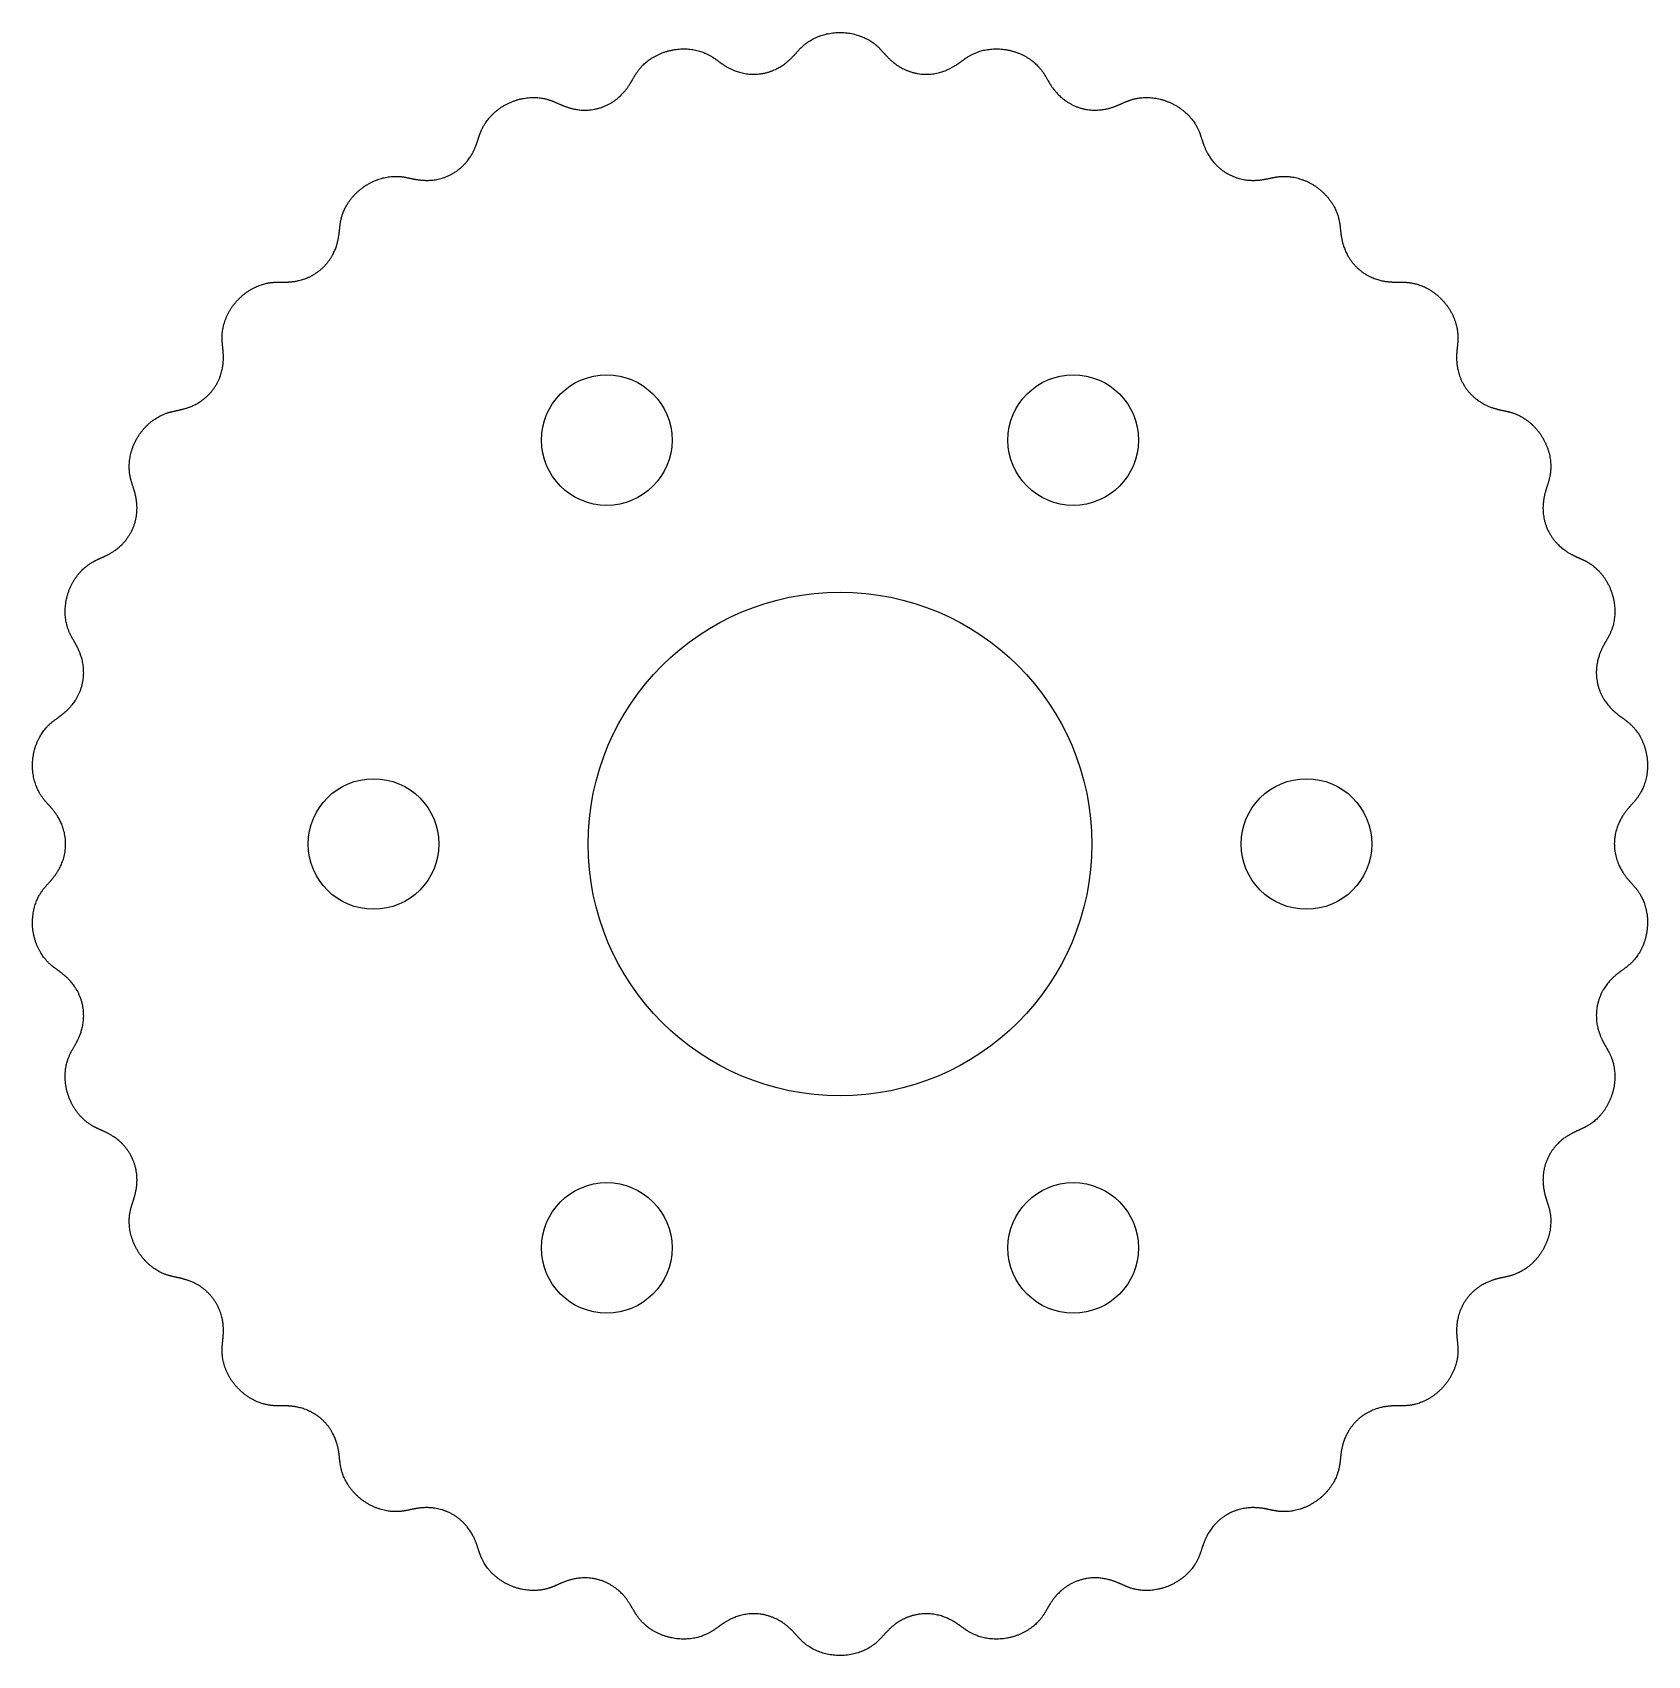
# Model space of a CAD drawing. Header units: millimetres. Extents: x -42.3 to 44.3, y -43.5 to 43.5.
import ezdxf

# ---------------------------------------------------------------- set-up
doc = ezdxf.new("R2010")
doc.units = ezdxf.units.MM

msp = doc.modelspace()

# ---------------------------------------------------------------- linework, layer by layer
at = {"color": 7, "linetype": 'Continuous', "lineweight": 25}
for centre, radius in [((-11.5, 21.651), 3.5), ((13.5, 21.651), 3.5), ((1, 0), 13.5), ((-24, 0), 3.5), ((26, 0), 3.5), ((-11.5, -21.651), 3.5), ((13.5, -21.651), 3.5)]:
    msp.add_circle(centre, radius, dxfattribs=at)
for points, knots in [([(-40.503, -0.072), (-40.501, -0.013), (-40.502, 0.105), (-40.515, 0.281), (-40.538, 0.451), (-40.57, 0.614), (-40.61, 0.767), (-40.656, 0.91), (-40.706, 1.041), (-40.758, 1.16), (-40.811, 1.268), (-40.864, 1.366), (-40.915, 1.453), (-40.964, 1.532), (-41.012, 1.603), (-41.057, 1.666), (-41.099, 1.724), (-41.139, 1.776), (-41.176, 1.823), (-41.211, 1.866), (-41.244, 1.905), (-41.275, 1.942), (-41.304, 1.975), (-41.331, 2.006), (-41.357, 2.035), (-41.382, 2.062), (-41.405, 2.088), (-41.434, 2.121), (-41.468, 2.158), (-41.506, 2.201), (-41.542, 2.241), (-41.575, 2.28), (-41.608, 2.318), (-41.639, 2.356), (-41.67, 2.394), (-41.705, 2.439), (-41.746, 2.493), (-41.79, 2.556), (-41.835, 2.623), (-41.879, 2.694), (-41.922, 2.77), (-41.97, 2.859), (-42.02, 2.965), (-42.073, 3.088), (-42.121, 3.221), (-42.165, 3.361), (-42.203, 3.509), (-42.234, 3.664), (-42.258, 3.824), (-42.273, 3.989), (-42.28, 4.157), (-42.279, 4.328), (-42.268, 4.499), (-42.248, 4.67), (-42.219, 4.838), (-42.182, 5.004), (-42.136, 5.165), (-42.083, 5.32), (-42.024, 5.469), (-41.959, 5.611), (-41.889, 5.744), (-41.816, 5.868), (-41.74, 5.984), (-41.663, 6.09), (-41.591, 6.179), (-41.526, 6.253), (-41.468, 6.315), (-41.41, 6.373), (-41.353, 6.427), (-41.297, 6.478), (-41.246, 6.521), (-41.202, 6.557), (-41.163, 6.588), (-41.124, 6.618), (-41.083, 6.649), (-41.04, 6.681), (-40.995, 6.714), (-40.946, 6.75), (-40.901, 6.782), (-40.862, 6.81), (-40.832, 6.833), (-40.799, 6.857), (-40.764, 6.883), (-40.727, 6.912), (-40.688, 6.943), (-40.645, 6.977), (-40.599, 7.014), (-40.551, 7.055), (-40.498, 7.101), (-40.442, 7.153), (-40.382, 7.211), (-40.318, 7.275), (-40.25, 7.348), (-40.18, 7.43), (-40.106, 7.522), (-40.031, 7.625), (-39.954, 7.74), (-39.879, 7.866), (-39.807, 8.005), (-39.74, 8.155), (-39.68, 8.315), (-39.628, 8.482), (-39.588, 8.655), (-39.558, 8.829), (-39.54, 9.003), (-39.534, 9.171), (-39.537, 9.333), (-39.549, 9.487), (-39.568, 9.63), (-39.593, 9.762), (-39.621, 9.884), (-39.651, 9.994), (-39.683, 10.095), (-39.715, 10.186), (-39.747, 10.269), (-39.778, 10.344), (-39.808, 10.411), (-39.837, 10.473), (-39.864, 10.529), (-39.89, 10.58), (-39.915, 10.627), (-39.938, 10.671), (-39.96, 10.711), (-39.981, 10.748), (-40, 10.783), (-40.019, 10.815), (-40.036, 10.846), (-40.059, 10.885), (-40.085, 10.93), (-40.114, 10.98), (-40.14, 11.027), (-40.166, 11.072), (-40.19, 11.116), (-40.213, 11.16), (-40.235, 11.204), (-40.257, 11.248), (-40.282, 11.3), (-40.309, 11.362), (-40.339, 11.435), (-40.368, 11.512), (-40.396, 11.593), (-40.422, 11.678), (-40.448, 11.778), (-40.474, 11.895), (-40.498, 12.03), (-40.515, 12.172), (-40.526, 12.321), (-40.529, 12.476), (-40.524, 12.635), (-40.511, 12.798), (-40.488, 12.964), (-40.457, 13.13), (-40.416, 13.296), (-40.367, 13.46), (-40.308, 13.622), (-40.242, 13.779), (-40.168, 13.931), (-40.088, 14.076), (-40.002, 14.215), (-39.911, 14.345), (-39.817, 14.466), (-39.72, 14.578), (-39.622, 14.681), (-39.524, 14.774), (-39.426, 14.858), (-39.338, 14.927), (-39.26, 14.984), (-39.191, 15.031), (-39.124, 15.073), (-39.057, 15.113), (-38.999, 15.145), (-38.948, 15.172), (-38.904, 15.194), (-38.86, 15.216), (-38.815, 15.238), (-38.768, 15.259), (-38.719, 15.282), (-38.666, 15.305), (-38.61, 15.33), (-38.558, 15.354), (-38.512, 15.374), (-38.476, 15.39), (-38.438, 15.408), (-38.397, 15.427), (-38.353, 15.448), (-38.306, 15.472), (-38.256, 15.497), (-38.201, 15.526), (-38.142, 15.559), (-38.079, 15.595), (-38.01, 15.637), (-37.936, 15.684), (-37.858, 15.738), (-37.773, 15.8), (-37.684, 15.87), (-37.591, 15.95), (-37.494, 16.042), (-37.395, 16.145), (-37.295, 16.26), (-37.196, 16.387), (-37.102, 16.527), (-37.013, 16.676), (-36.933, 16.833), (-36.863, 16.996), (-36.805, 17.162), (-36.758, 17.327), (-36.723, 17.488), (-36.698, 17.644), (-36.684, 17.792), (-36.677, 17.931), (-36.676, 18.06), (-36.681, 18.179), (-36.69, 18.288), (-36.702, 18.388), (-36.715, 18.479), (-36.73, 18.562), (-36.745, 18.637), (-36.76, 18.706), (-36.775, 18.769), (-36.79, 18.827), (-36.805, 18.88), (-36.819, 18.929), (-36.832, 18.974), (-36.845, 19.016), (-36.857, 19.055), (-36.869, 19.092), (-36.88, 19.126), (-36.891, 19.159), (-36.904, 19.2), (-36.92, 19.249), (-36.937, 19.302), (-36.953, 19.353), (-36.968, 19.402), (-36.982, 19.45), (-36.995, 19.498), (-37.008, 19.545), (-37.022, 19.601), (-37.037, 19.666), (-37.052, 19.743), (-37.065, 19.822), (-37.076, 19.905), (-37.085, 19.992), (-37.092, 20.093), (-37.095, 20.21), (-37.092, 20.345), (-37.083, 20.486), (-37.065, 20.632), (-37.039, 20.782), (-37.005, 20.936), (-36.961, 21.093), (-36.908, 21.25), (-36.846, 21.406), (-36.774, 21.561), (-36.695, 21.713), (-36.607, 21.861), (-36.512, 22.003), (-36.41, 22.139), (-36.303, 22.267), (-36.191, 22.387), (-36.076, 22.499), (-35.959, 22.601), (-35.842, 22.695), (-35.724, 22.778), (-35.608, 22.852), (-35.494, 22.917), (-35.392, 22.969), (-35.303, 23.011), (-35.225, 23.044), (-35.149, 23.073), (-35.075, 23.099), (-35.002, 23.123), (-34.939, 23.141), (-34.884, 23.156), (-34.836, 23.168), (-34.787, 23.18), (-34.737, 23.192), (-34.685, 23.203), (-34.63, 23.215), (-34.57, 23.228), (-34.516, 23.239), (-34.469, 23.249), (-34.431, 23.258), (-34.391, 23.267), (-34.348, 23.277), (-34.303, 23.288), (-34.253, 23.3), (-34.2, 23.314), (-34.143, 23.33), (-34.081, 23.348), (-34.013, 23.369), (-33.941, 23.394), (-33.861, 23.422), (-33.776, 23.456), (-33.684, 23.496), (-33.585, 23.543), (-33.48, 23.598), (-33.368, 23.663), (-33.251, 23.738), (-33.131, 23.825), (-33.008, 23.923), (-32.886, 24.035), (-32.766, 24.157), (-32.652, 24.291), (-32.546, 24.433), (-32.449, 24.581), (-32.364, 24.732), (-32.291, 24.883), (-32.23, 25.032), (-32.18, 25.177), (-32.14, 25.314), (-32.109, 25.444), (-32.086, 25.565), (-32.07, 25.678), (-32.058, 25.781), (-32.051, 25.877), (-32.047, 25.964), (-32.045, 26.044), (-32.045, 26.118), (-32.047, 26.185), (-32.049, 26.247), (-32.052, 26.304), (-32.055, 26.356), (-32.059, 26.405), (-32.063, 26.45), (-32.067, 26.492), (-32.07, 26.531), (-32.074, 26.568), (-32.078, 26.603), (-32.082, 26.648), (-32.088, 26.699), (-32.094, 26.756), (-32.099, 26.81), (-32.104, 26.861), (-32.107, 26.911), (-32.111, 26.961), (-32.113, 27.01), (-32.115, 27.059), (-32.116, 27.117), (-32.116, 27.185), (-32.114, 27.264), (-32.109, 27.346), (-32.101, 27.431), (-32.09, 27.52), (-32.073, 27.622), (-32.05, 27.74), (-32.016, 27.872), (-31.974, 28.01), (-31.923, 28.15), (-31.862, 28.293), (-31.793, 28.437), (-31.714, 28.58), (-31.626, 28.722), (-31.529, 28.861), (-31.424, 28.996), (-31.312, 29.126), (-31.193, 29.249), (-31.068, 29.366), (-30.939, 29.474), (-30.806, 29.574), (-30.671, 29.665), (-30.535, 29.747), (-30.4, 29.819), (-30.266, 29.882), (-30.135, 29.936), (-30.007, 29.981), (-29.884, 30.018), (-29.776, 30.045), (-29.682, 30.065), (-29.6, 30.079), (-29.521, 30.09), (-29.444, 30.099), (-29.378, 30.105), (-29.32, 30.109), (-29.271, 30.111), (-29.222, 30.113), (-29.172, 30.114), (-29.12, 30.115), (-29.066, 30.116), (-29.008, 30.116), (-28.946, 30.116), (-28.889, 30.116), (-28.839, 30.116), (-28.799, 30.116), (-28.756, 30.117), (-28.711, 30.118), (-28.662, 30.119), (-28.609, 30.122), (-28.551, 30.125), (-28.489, 30.129), (-28.421, 30.135), (-28.348, 30.143), (-28.267, 30.153), (-28.18, 30.167), (-28.085, 30.185), (-27.982, 30.207), (-27.871, 30.236), (-27.752, 30.273), (-27.625, 30.318), (-27.492, 30.373), (-27.353, 30.439), (-27.211, 30.517), (-27.068, 30.607), (-26.927, 30.708), (-26.791, 30.821), (-26.662, 30.942), (-26.542, 31.071), (-26.434, 31.203), (-26.337, 31.336), (-26.253, 31.468), (-26.181, 31.596), (-26.119, 31.719), (-26.068, 31.836), (-26.025, 31.946), (-25.989, 32.049), (-25.96, 32.144), (-25.936, 32.231), (-25.916, 32.312), (-25.899, 32.387), (-25.886, 32.455), (-25.874, 32.518), (-25.865, 32.577), (-25.856, 32.63), (-25.849, 32.68), (-25.843, 32.727), (-25.838, 32.77), (-25.833, 32.81), (-25.829, 32.848), (-25.825, 32.884), (-25.822, 32.918), (-25.817, 32.961), (-25.812, 33.011), (-25.806, 33.067), (-25.8, 33.12), (-25.794, 33.171), (-25.787, 33.22), (-25.78, 33.269), (-25.772, 33.318), (-25.762, 33.374), (-25.749, 33.44), (-25.731, 33.516), (-25.711, 33.594), (-25.687, 33.674), (-25.66, 33.758), (-25.625, 33.853), (-25.58, 33.961), (-25.522, 34.083), (-25.456, 34.208), (-25.38, 34.334), (-25.295, 34.462), (-25.2, 34.588), (-25.097, 34.713), (-24.984, 34.835), (-24.863, 34.952), (-24.735, 35.065), (-24.6, 35.171), (-24.46, 35.27), (-24.315, 35.361), (-24.167, 35.443), (-24.016, 35.517), (-23.866, 35.581), (-23.715, 35.636), (-23.567, 35.681), (-23.421, 35.718), (-23.28, 35.747), (-23.144, 35.767), (-23.014, 35.78), (-22.9, 35.786), (-22.802, 35.787), (-22.717, 35.785), (-22.635, 35.781), (-22.557, 35.775), (-22.482, 35.767), (-22.417, 35.758), (-22.36, 35.749), (-22.311, 35.741), (-22.262, 35.732), (-22.212, 35.722), (-22.159, 35.711), (-22.104, 35.699), (-22.044, 35.687), (-21.989, 35.675), (-21.941, 35.665), (-21.904, 35.657), (-21.863, 35.649), (-21.82, 35.641), (-21.773, 35.632), (-21.722, 35.623), (-21.668, 35.614), (-21.608, 35.606), (-21.543, 35.597), (-21.472, 35.589), (-21.395, 35.582), (-21.31, 35.576), (-21.217, 35.573), (-21.116, 35.572), (-21.005, 35.575), (-20.885, 35.583), (-20.756, 35.598), (-20.618, 35.62), (-20.472, 35.652), (-20.319, 35.693), (-20.162, 35.746), (-20.002, 35.811), (-19.844, 35.888), (-19.69, 35.976), (-19.542, 36.073), (-19.404, 36.177), (-19.277, 36.286), (-19.162, 36.397), (-19.059, 36.509), (-18.968, 36.618), (-18.889, 36.723), (-18.82, 36.824), (-18.76, 36.92), (-18.708, 37.009), (-18.664, 37.093), (-18.625, 37.17), (-18.591, 37.242), (-18.562, 37.308), (-18.536, 37.37), (-18.514, 37.427), (-18.493, 37.479), (-18.475, 37.528), (-18.459, 37.574), (-18.444, 37.616), (-18.431, 37.656), (-18.419, 37.693), (-18.407, 37.728), (-18.396, 37.761), (-18.382, 37.803), (-18.367, 37.852), (-18.349, 37.906), (-18.332, 37.958), (-18.315, 38.006), (-18.298, 38.054), (-18.281, 38.1), (-18.264, 38.146), (-18.245, 38.192), (-18.223, 38.245), (-18.195, 38.307), (-18.16, 38.378), (-18.122, 38.451), (-18.08, 38.526), (-18.034, 38.603), (-17.977, 38.69), (-17.907, 38.787), (-17.822, 38.895), (-17.727, 39.003), (-17.623, 39.111), (-17.51, 39.216), (-17.388, 39.319), (-17.257, 39.418), (-17.119, 39.512), (-16.974, 39.599), (-16.823, 39.68), (-16.667, 39.752), (-16.508, 39.816), (-16.347, 39.872), (-16.184, 39.918), (-16.022, 39.955), (-15.862, 39.983), (-15.705, 40.002), (-15.552, 40.013), (-15.405, 40.015), (-15.263, 40.011), (-15.128, 40), (-15.001, 39.984), (-14.891, 39.964), (-14.797, 39.944), (-14.717, 39.924), (-14.64, 39.902), (-14.567, 39.879), (-14.504, 39.857), (-14.45, 39.837), (-14.404, 39.819), (-14.358, 39.801), (-14.312, 39.782), (-14.264, 39.761), (-14.214, 39.739), (-14.161, 39.716), (-14.104, 39.69), (-14.051, 39.667), (-14.005, 39.647), (-13.969, 39.631), (-13.929, 39.614), (-13.887, 39.596), (-13.841, 39.578), (-13.791, 39.558), (-13.737, 39.537), (-13.677, 39.516), (-13.613, 39.494), (-13.541, 39.471), (-13.463, 39.448), (-13.376, 39.425), (-13.281, 39.402), (-13.177, 39.381), (-13.062, 39.363), (-12.938, 39.348), (-12.802, 39.339), (-12.657, 39.336), (-12.502, 39.341), (-12.34, 39.355), (-12.172, 39.381), (-12.002, 39.418), (-11.832, 39.466), (-11.665, 39.526), (-11.504, 39.596), (-11.353, 39.673), (-11.212, 39.756), (-11.083, 39.843), (-10.966, 39.931), (-10.861, 40.018), (-10.768, 40.104), (-10.685, 40.186), (-10.612, 40.265), (-10.548, 40.339), (-10.491, 40.409), (-10.44, 40.474), (-10.396, 40.535), (-10.356, 40.591), (-10.32, 40.644), (-10.288, 40.693), (-10.259, 40.738), (-10.233, 40.781), (-10.209, 40.82), (-10.187, 40.857), (-10.166, 40.892), (-10.147, 40.925), (-10.123, 40.966), (-10.101, 41.004), (-10.075, 41.049), (-10.051, 41.09), (-10.023, 41.137), (-9.997, 41.182), (-9.971, 41.225), (-9.944, 41.267), (-9.918, 41.308), (-9.89, 41.349), (-9.857, 41.397), (-9.818, 41.452), (-9.77, 41.514), (-9.718, 41.578), (-9.662, 41.642), (-9.601, 41.707), (-9.528, 41.78), (-9.441, 41.861), (-9.336, 41.949), (-9.222, 42.035), (-9.099, 42.119), (-8.967, 42.199), (-8.827, 42.275), (-8.679, 42.345), (-8.525, 42.409), (-8.366, 42.465), (-8.202, 42.513), (-8.035, 42.553), (-7.866, 42.584), (-7.696, 42.605), (-7.528, 42.618), (-7.361, 42.621), (-7.199, 42.616), (-7.04, 42.603), (-6.888, 42.582), (-6.742, 42.555), (-6.604, 42.522), (-6.473, 42.484), (-6.351, 42.442), (-6.247, 42.4), (-6.159, 42.361), (-6.083, 42.324), (-6.012, 42.287), (-5.945, 42.249), (-5.888, 42.215), (-5.839, 42.185), (-5.798, 42.158), (-5.756, 42.131), (-5.715, 42.102), (-5.673, 42.073), (-5.629, 42.041), (-5.583, 42.008), (-5.533, 41.972), (-5.488, 41.939), (-5.448, 41.91), (-5.416, 41.887), (-5.382, 41.863), (-5.346, 41.838), (-5.306, 41.811), (-5.263, 41.782), (-5.216, 41.751), (-5.165, 41.719), (-5.109, 41.684), (-5.046, 41.648), (-4.978, 41.61), (-4.901, 41.57), (-4.817, 41.529), (-4.723, 41.487), (-4.62, 41.445), (-4.506, 41.404), (-4.38, 41.365), (-4.244, 41.329), (-4.096, 41.299), (-3.938, 41.276), (-3.772, 41.262), (-3.6, 41.258), (-3.423, 41.265), (-3.247, 41.284), (-3.073, 41.314), (-2.906, 41.354), (-2.746, 41.403), (-2.597, 41.458), (-2.459, 41.519), (-2.333, 41.582), (-2.219, 41.646), (-2.117, 41.71), (-2.024, 41.772), (-1.942, 41.833), (-1.868, 41.89), (-1.802, 41.945), (-1.743, 41.997), (-1.69, 42.045), (-1.642, 42.09), (-1.599, 42.133), (-1.559, 42.172), (-1.523, 42.209), (-1.49, 42.244), (-1.46, 42.277), (-1.432, 42.307), (-1.406, 42.336), (-1.381, 42.363), (-1.358, 42.389), (-1.328, 42.421), (-1.294, 42.459), (-1.256, 42.502), (-1.22, 42.541), (-1.185, 42.579), (-1.15, 42.615), (-1.116, 42.651), (-1.081, 42.685), (-1.045, 42.719), (-1.003, 42.759), (-0.952, 42.805), (-0.891, 42.856), (-0.827, 42.907), (-0.758, 42.958), (-0.684, 43.009), (-0.596, 43.065), (-0.493, 43.126), (-0.371, 43.19), (-0.24, 43.25), (-0.101, 43.306), (0.046, 43.356), (0.199, 43.4), (0.359, 43.437), (0.524, 43.466), (0.692, 43.487), (0.862, 43.499), (1.034, 43.501), (1.206, 43.495), (1.376, 43.48), (1.542, 43.456), (1.705, 43.423), (1.863, 43.383), (2.014, 43.337), (2.158, 43.284), (2.293, 43.226), (2.421, 43.165), (2.539, 43.1), (2.648, 43.033), (2.74, 42.971), (2.818, 42.914), (2.883, 42.863), (2.944, 42.812), (3.002, 42.761), (3.05, 42.715), (3.091, 42.675), (3.126, 42.64), (3.16, 42.605), (3.195, 42.568), (3.23, 42.53), (3.267, 42.489), (3.306, 42.446), (3.348, 42.399), (3.387, 42.356), (3.421, 42.319), (3.448, 42.289), (3.478, 42.257), (3.51, 42.224), (3.544, 42.188), (3.582, 42.149), (3.624, 42.108), (3.67, 42.064), (3.721, 42.017), (3.777, 41.967), (3.84, 41.913), (3.911, 41.857), (3.99, 41.797), (4.078, 41.735), (4.176, 41.672), (4.286, 41.608), (4.407, 41.544), (4.54, 41.482), (4.684, 41.425), (4.84, 41.373), (5.004, 41.329), (5.176, 41.295), (5.351, 41.271), (5.528, 41.259), (5.702, 41.259), (5.872, 41.269), (6.033, 41.289), (6.185, 41.316), (6.326, 41.35), (6.456, 41.388), (6.575, 41.428), (6.683, 41.47), (6.78, 41.512), (6.868, 41.553), (6.948, 41.594), (7.019, 41.633), (7.084, 41.67), (7.143, 41.705), (7.196, 41.738), (7.245, 41.77), (7.289, 41.799), (7.33, 41.827), (7.368, 41.853), (7.403, 41.878), (7.435, 41.901), (7.466, 41.923), (7.495, 41.944), (7.531, 41.97), (7.573, 42.001), (7.62, 42.035), (7.664, 42.066), (7.707, 42.096), (7.748, 42.125), (7.789, 42.152), (7.83, 42.179), (7.872, 42.206), (7.922, 42.236), (7.98, 42.27), (8.05, 42.307), (8.123, 42.344), (8.2, 42.38), (8.283, 42.414), (8.379, 42.451), (8.492, 42.49), (8.624, 42.527), (8.763, 42.559), (8.91, 42.586), (9.063, 42.605), (9.222, 42.617), (9.386, 42.621), (9.553, 42.616), (9.721, 42.603), (9.891, 42.58), (10.059, 42.548), (10.226, 42.507), (10.39, 42.457), (10.548, 42.4), (10.702, 42.335), (10.848, 42.264), (10.987, 42.188), (11.118, 42.107), (11.24, 42.022), (11.352, 41.936), (11.456, 41.848), (11.55, 41.76), (11.628, 41.679), (11.692, 41.608), (11.746, 41.544), (11.796, 41.481), (11.842, 41.419), (11.88, 41.364), (11.912, 41.317), (11.939, 41.275), (11.965, 41.234), (11.991, 41.191), (12.018, 41.147), (12.045, 41.1), (12.074, 41.051), (12.105, 40.997), (12.133, 40.948), (12.158, 40.905), (12.178, 40.872), (12.199, 40.836), (12.223, 40.797), (12.248, 40.756), (12.276, 40.712), (12.307, 40.664), (12.341, 40.613), (12.379, 40.558), (12.422, 40.499), (12.47, 40.436), (12.524, 40.368), (12.585, 40.296), (12.654, 40.219), (12.733, 40.138), (12.822, 40.053), (12.922, 39.966), (13.034, 39.878), (13.158, 39.791), (13.294, 39.706), (13.442, 39.626), (13.599, 39.553), (13.763, 39.489), (13.932, 39.436), (14.103, 39.394), (14.272, 39.364), (14.437, 39.345), (14.595, 39.337), (14.744, 39.337), (14.884, 39.344), (15.013, 39.357), (15.132, 39.374), (15.24, 39.394), (15.339, 39.415), (15.429, 39.438), (15.51, 39.461), (15.584, 39.484), (15.652, 39.507), (15.713, 39.529), (15.769, 39.55), (15.821, 39.57), (15.868, 39.589), (15.912, 39.607), (15.953, 39.624), (15.991, 39.64), (16.026, 39.656), (16.059, 39.671), (16.091, 39.685), (16.131, 39.702), (16.177, 39.723), (16.229, 39.746), (16.278, 39.767), (16.326, 39.787), (16.372, 39.807), (16.418, 39.825), (16.464, 39.842), (16.518, 39.862), (16.581, 39.883), (16.655, 39.906), (16.732, 39.928), (16.814, 39.948), (16.899, 39.966), (16.999, 39.983), (17.115, 39.999), (17.249, 40.01), (17.39, 40.015), (17.537, 40.013), (17.689, 40.003), (17.846, 39.985), (18.006, 39.958), (18.168, 39.922), (18.33, 39.877), (18.492, 39.822), (18.651, 39.759), (18.807, 39.687), (18.959, 39.608), (19.104, 39.521), (19.243, 39.428), (19.375, 39.33), (19.498, 39.227), (19.612, 39.122), (19.717, 39.014), (19.813, 38.906), (19.899, 38.798), (19.976, 38.692), (20.038, 38.596), (20.089, 38.511), (20.13, 38.437), (20.167, 38.364), (20.201, 38.293), (20.232, 38.224), (20.257, 38.163), (20.278, 38.109), (20.295, 38.063), (20.312, 38.016), (20.328, 37.968), (20.345, 37.917), (20.363, 37.864), (20.382, 37.806), (20.399, 37.753), (20.414, 37.707), (20.426, 37.671), (20.439, 37.632), (20.453, 37.591), (20.469, 37.547), (20.486, 37.5), (20.505, 37.449), (20.527, 37.393), (20.551, 37.334), (20.579, 37.27), (20.611, 37.2), (20.647, 37.125), (20.689, 37.044), (20.738, 36.957), (20.794, 36.864), (20.86, 36.765), (20.935, 36.661), (21.021, 36.553), (21.119, 36.443), (21.229, 36.331), (21.351, 36.221), (21.485, 36.115), (21.629, 36.014), (21.78, 35.923), (21.937, 35.841), (22.097, 35.771), (22.255, 35.714), (22.41, 35.667), (22.559, 35.632), (22.701, 35.606), (22.834, 35.589), (22.958, 35.578), (23.072, 35.573), (23.177, 35.572), (23.273, 35.575), (23.361, 35.579), (23.442, 35.586), (23.515, 35.594), (23.582, 35.602), (23.644, 35.611), (23.701, 35.62), (23.753, 35.629), (23.801, 35.637), (23.846, 35.646), (23.887, 35.654), (23.926, 35.662), (23.963, 35.669), (23.997, 35.677), (24.041, 35.686), (24.092, 35.697), (24.148, 35.709), (24.201, 35.72), (24.252, 35.73), (24.301, 35.739), (24.35, 35.747), (24.399, 35.755), (24.447, 35.762), (24.505, 35.769), (24.572, 35.776), (24.651, 35.782), (24.733, 35.786), (24.819, 35.787), (24.908, 35.785), (25.011, 35.78), (25.13, 35.768), (25.266, 35.749), (25.407, 35.722), (25.552, 35.686), (25.7, 35.641), (25.85, 35.587), (26.001, 35.524), (26.151, 35.451), (26.3, 35.369), (26.445, 35.279), (26.586, 35.181), (26.722, 35.076), (26.85, 34.964), (26.972, 34.847), (27.085, 34.726), (27.19, 34.601), (27.286, 34.474), (27.372, 34.347), (27.449, 34.221), (27.516, 34.096), (27.574, 33.974), (27.624, 33.855), (27.662, 33.75), (27.692, 33.658), (27.715, 33.578), (27.735, 33.501), (27.752, 33.425), (27.764, 33.36), (27.774, 33.303), (27.782, 33.255), (27.789, 33.206), (27.795, 33.156), (27.802, 33.105), (27.808, 33.051), (27.814, 32.994), (27.82, 32.932), (27.826, 32.875), (27.832, 32.826), (27.836, 32.787), (27.841, 32.745), (27.847, 32.7), (27.853, 32.651), (27.861, 32.599), (27.87, 32.543), (27.881, 32.482), (27.893, 32.415), (27.909, 32.343), (27.927, 32.265), (27.95, 32.18), (27.977, 32.088), (28.01, 31.989), (28.049, 31.882), (28.097, 31.768), (28.155, 31.647), (28.222, 31.521), (28.302, 31.39), (28.393, 31.257), (28.497, 31.124), (28.612, 30.994), (28.737, 30.87), (28.871, 30.753), (29.011, 30.647), (29.153, 30.552), (29.296, 30.469), (29.436, 30.398), (29.572, 30.339), (29.701, 30.29), (29.824, 30.25), (29.938, 30.218), (30.044, 30.193), (30.142, 30.174), (30.233, 30.158), (30.316, 30.147), (30.392, 30.138), (30.462, 30.131), (30.526, 30.126), (30.586, 30.123), (30.64, 30.12), (30.691, 30.118), (30.738, 30.117), (30.782, 30.117), (30.823, 30.116), (30.861, 30.116), (30.897, 30.116), (30.931, 30.116), (30.975, 30.116), (31.026, 30.116), (31.082, 30.116), (31.135, 30.115), (31.187, 30.114), (31.237, 30.113), (31.286, 30.111), (31.335, 30.108), (31.392, 30.104), (31.459, 30.098), (31.536, 30.088), (31.616, 30.076), (31.698, 30.061), (31.784, 30.043), (31.882, 30.018), (31.994, 29.985), (32.122, 29.941), (32.253, 29.888), (32.386, 29.826), (32.522, 29.755), (32.657, 29.674), (32.792, 29.584), (32.925, 29.485), (33.055, 29.377), (33.18, 29.262), (33.3, 29.139), (33.413, 29.009), (33.519, 28.875), (33.617, 28.736), (33.705, 28.595), (33.785, 28.451), (33.856, 28.308), (33.917, 28.165), (33.969, 28.024), (34.012, 27.886), (34.047, 27.753), (34.073, 27.624), (34.091, 27.512), (34.103, 27.414), (34.11, 27.33), (34.115, 27.248), (34.117, 27.17), (34.116, 27.094), (34.114, 27.028), (34.111, 26.971), (34.108, 26.921), (34.104, 26.872), (34.1, 26.82), (34.095, 26.767), (34.089, 26.711), (34.083, 26.65), (34.077, 26.595), (34.072, 26.547), (34.068, 26.508), (34.064, 26.467), (34.06, 26.424), (34.057, 26.376), (34.053, 26.326), (34.05, 26.271), (34.047, 26.211), (34.046, 26.146), (34.045, 26.075), (34.046, 25.998), (34.049, 25.913), (34.055, 25.821), (34.065, 25.721), (34.079, 25.612), (34.099, 25.494), (34.126, 25.368), (34.162, 25.233), (34.208, 25.092), (34.264, 24.944), (34.333, 24.794), (34.413, 24.642), (34.505, 24.492), (34.608, 24.348), (34.719, 24.211), (34.837, 24.083), (34.958, 23.967), (35.081, 23.863), (35.203, 23.772), (35.321, 23.692), (35.435, 23.623), (35.543, 23.565), (35.644, 23.514), (35.739, 23.472), (35.827, 23.436), (35.909, 23.405), (35.984, 23.379), (36.054, 23.356), (36.118, 23.337), (36.177, 23.32), (36.232, 23.305), (36.283, 23.292), (36.33, 23.281), (36.374, 23.271), (36.415, 23.261), (36.454, 23.253), (36.49, 23.245), (36.524, 23.238), (36.568, 23.228), (36.618, 23.218), (36.674, 23.206), (36.727, 23.194), (36.777, 23.182), (36.826, 23.171), (36.874, 23.159), (36.921, 23.146), (36.969, 23.132), (37.024, 23.116), (37.089, 23.094), (37.163, 23.068), (37.24, 23.038), (37.319, 23.004), (37.4, 22.966), (37.492, 22.918), (37.596, 22.859), (37.712, 22.786), (37.83, 22.703), (37.947, 22.611), (38.065, 22.51), (38.18, 22.399), (38.292, 22.28), (38.399, 22.152), (38.502, 22.017), (38.597, 21.875), (38.686, 21.728), (38.767, 21.577), (38.839, 21.422), (38.902, 21.266), (38.956, 21.109), (39.001, 20.952), (39.036, 20.798), (39.063, 20.647), (39.081, 20.5), (39.092, 20.359), (39.095, 20.224), (39.092, 20.095), (39.084, 19.984), (39.074, 19.888), (39.062, 19.806), (39.049, 19.727), (39.034, 19.652), (39.019, 19.587), (39.004, 19.531), (38.992, 19.484), (38.978, 19.436), (38.964, 19.388), (38.948, 19.338), (38.932, 19.287), (38.914, 19.232), (38.895, 19.172), (38.877, 19.118), (38.862, 19.07), (38.85, 19.032), (38.838, 18.991), (38.824, 18.947), (38.811, 18.9), (38.796, 18.849), (38.782, 18.793), (38.766, 18.732), (38.751, 18.666), (38.736, 18.593), (38.721, 18.513), (38.707, 18.426), (38.695, 18.33), (38.685, 18.224), (38.678, 18.109), (38.676, 17.984), (38.68, 17.849), (38.691, 17.705), (38.712, 17.553), (38.742, 17.393), (38.784, 17.229), (38.838, 17.064), (38.903, 16.899), (38.98, 16.739), (39.065, 16.586), (39.157, 16.443), (39.254, 16.31), (39.354, 16.19), (39.454, 16.082), (39.552, 15.986), (39.647, 15.902), (39.738, 15.827), (39.824, 15.762), (39.905, 15.705), (39.981, 15.655), (40.051, 15.612), (40.117, 15.573), (40.178, 15.539), (40.234, 15.509), (40.286, 15.482), (40.335, 15.458), (40.38, 15.436), (40.422, 15.416), (40.461, 15.397), (40.498, 15.38), (40.533, 15.365), (40.566, 15.35), (40.597, 15.336), (40.636, 15.319), (40.682, 15.298), (40.733, 15.275), (40.782, 15.253), (40.828, 15.231), (40.873, 15.21), (40.917, 15.188), (40.961, 15.165), (41.012, 15.138), (41.07, 15.105), (41.137, 15.065), (41.205, 15.022), (41.274, 14.974), (41.345, 14.922), (41.425, 14.86), (41.514, 14.783), (41.612, 14.691), (41.71, 14.589), (41.807, 14.478), (41.901, 14.357), (41.993, 14.228), (42.079, 14.091), (42.16, 13.946), (42.235, 13.795), (42.302, 13.638), (42.361, 13.477), (42.412, 13.313), (42.453, 13.147), (42.486, 12.981), (42.509, 12.815), (42.523, 12.652), (42.529, 12.492), (42.527, 12.337), (42.517, 12.187), (42.5, 12.044), (42.477, 11.908), (42.449, 11.78), (42.419, 11.671), (42.39, 11.577), (42.362, 11.496), (42.333, 11.42), (42.303, 11.348), (42.272, 11.279), (42.243, 11.22), (42.217, 11.169), (42.194, 11.125), (42.171, 11.081), (42.146, 11.036), (42.119, 10.989), (42.091, 10.94), (42.06, 10.887), (42.032, 10.838), (42.008, 10.796), (41.989, 10.762), (41.968, 10.726), (41.947, 10.687), (41.924, 10.645), (41.9, 10.6), (41.875, 10.55), (41.848, 10.496), (41.82, 10.437), (41.79, 10.372), (41.759, 10.3), (41.728, 10.221), (41.696, 10.133), (41.664, 10.036), (41.633, 9.93), (41.604, 9.813), (41.578, 9.685), (41.556, 9.546), (41.541, 9.397), (41.534, 9.238), (41.536, 9.072), (41.55, 8.9), (41.574, 8.726), (41.61, 8.552), (41.658, 8.382), (41.714, 8.219), (41.779, 8.065), (41.85, 7.922), (41.924, 7.79), (42, 7.67), (42.075, 7.563), (42.15, 7.466), (42.222, 7.38), (42.291, 7.304), (42.356, 7.236), (42.418, 7.176), (42.476, 7.122), (42.53, 7.074), (42.58, 7.03), (42.627, 6.991), (42.671, 6.956), (42.711, 6.924), (42.749, 6.895), (42.785, 6.868), (42.819, 6.843), (42.85, 6.819), (42.88, 6.798), (42.908, 6.777), (42.944, 6.751), (42.985, 6.721), (43.031, 6.687), (43.075, 6.655), (43.116, 6.624), (43.155, 6.594), (43.194, 6.563), (43.232, 6.532), (43.27, 6.501), (43.314, 6.463), (43.365, 6.417), (43.422, 6.362), (43.479, 6.303), (43.538, 6.24), (43.596, 6.172), (43.661, 6.091), (43.732, 5.995), (43.808, 5.88), (43.882, 5.757), (43.952, 5.625), (44.018, 5.484), (44.078, 5.336), (44.131, 5.181), (44.177, 5.02), (44.216, 4.855), (44.245, 4.687), (44.266, 4.516), (44.278, 4.345), (44.281, 4.175), (44.274, 4.006), (44.26, 3.841), (44.237, 3.68), (44.206, 3.525), (44.169, 3.376), (44.126, 3.235), (44.078, 3.102), (44.026, 2.977), (43.971, 2.861), (43.918, 2.763), (43.87, 2.68), (43.826, 2.609), (43.781, 2.543), (43.737, 2.481), (43.697, 2.428), (43.661, 2.383), (43.63, 2.344), (43.598, 2.306), (43.565, 2.268), (43.531, 2.229), (43.495, 2.188), (43.456, 2.145), (43.414, 2.099), (43.376, 2.056), (43.342, 2.018), (43.316, 1.988), (43.287, 1.955), (43.257, 1.92), (43.225, 1.882), (43.191, 1.841), (43.154, 1.796), (43.116, 1.746), (43.074, 1.691), (43.03, 1.63), (42.984, 1.562), (42.935, 1.486), (42.885, 1.402), (42.833, 1.309), (42.78, 1.206), (42.727, 1.091), (42.676, 0.965), (42.629, 0.827), (42.586, 0.678), (42.55, 0.519), (42.523, 0.351), (42.506, 0.177), (42.5, 0)], [0, 0, 0, 0, 1, 2, 3, 4, 5, 6, 7, 8, 9, 10, 11, 12, 13, 14, 15, 16, 17, 18, 19, 20, 21, 22, 23, 24, 25, 26, 28, 30, 32, 34, 36, 38, 40, 42, 45, 48, 51, 54, 57, 60, 64, 68, 72, 76, 80, 84, 88, 92, 96, 100, 104, 108, 112, 116, 120, 124, 128, 132, 136, 140, 144, 148, 152, 155, 158, 161, 164, 167, 170, 172, 174, 176, 178, 180, 182, 184, 186, 187, 188, 189, 190, 191, 192, 193, 194, 195, 196, 197, 198, 199, 200, 201, 202, 203, 204, 205, 206, 207, 208, 209, 210, 211, 212, 213, 214, 215, 216, 217, 218, 219, 220, 221, 222, 223, 224, 225, 226, 227, 228, 229, 230, 231, 232, 233, 234, 235, 237, 239, 241, 243, 245, 247, 249, 251, 253, 256, 259, 262, 265, 268, 271, 275, 279, 283, 287, 291, 295, 299, 303, 307, 311, 315, 319, 323, 327, 331, 335, 339, 343, 347, 351, 355, 359, 363, 366, 369, 372, 375, 378, 380, 382, 384, 386, 388, 390, 392, 394, 396, 397, 398, 399, 400, 401, 402, 403, 404, 405, 406, 407, 408, 409, 410, 411, 412, 413, 414, 415, 416, 417, 418, 419, 420, 421, 422, 423, 424, 425, 426, 427, 428, 429, 430, 431, 432, 433, 434, 435, 436, 437, 438, 439, 440, 441, 442, 443, 444, 445, 447, 449, 451, 453, 455, 457, 459, 461, 464, 467, 470, 473, 476, 479, 483, 487, 491, 495, 499, 503, 507, 511, 515, 519, 523, 527, 531, 535, 539, 543, 547, 551, 555, 559, 563, 567, 571, 574, 577, 580, 583, 586, 589, 591, 593, 595, 597, 599, 601, 603, 605, 606, 607, 608, 609, 610, 611, 612, 613, 614, 615, 616, 617, 618, 619, 620, 621, 622, 623, 624, 625, 626, 627, 628, 629, 630, 631, 632, 633, 634, 635, 636, 637, 638, 639, 640, 641, 642, 643, 644, 645, 646, 647, 648, 649, 650, 651, 652, 653, 654, 656, 658, 660, 662, 664, 666, 668, 670, 672, 675, 678, 681, 684, 687, 690, 694, 698, 702, 706, 710, 714, 718, 722, 726, 730, 734, 738, 742, 746, 750, 754, 758, 762, 766, 770, 774, 778, 782, 785, 788, 791, 794, 797, 799, 801, 803, 805, 807, 809, 811, 813, 815, 816, 817, 818, 819, 820, 821, 822, 823, 824, 825, 826, 827, 828, 829, 830, 831, 832, 833, 834, 835, 836, 837, 838, 839, 840, 841, 842, 843, 844, 845, 846, 847, 848, 849, 850, 851, 852, 853, 854, 855, 856, 857, 858, 859, 860, 861, 862, 863, 864, 866, 868, 870, 872, 874, 876, 878, 880, 883, 886, 889, 892, 895, 898, 902, 906, 910, 914, 918, 922, 926, 930, 934, 938, 942, 946, 950, 954, 958, 962, 966, 970, 974, 978, 982, 986, 990, 993, 996, 999, 1002, 1005, 1008, 1010, 1012, 1014, 1016, 1018, 1020, 1022, 1024, 1025, 1026, 1027, 1028, 1029, 1030, 1031, 1032, 1033, 1034, 1035, 1036, 1037, 1038, 1039, 1040, 1041, 1042, 1043, 1044, 1045, 1046, 1047, 1048, 1049, 1050, 1051, 1052, 1053, 1054, 1055, 1056, 1057, 1058, 1059, 1060, 1061, 1062, 1063, 1064, 1065, 1066, 1067, 1068, 1069, 1070, 1071, 1072, 1073, 1075, 1077, 1079, 1081, 1083, 1085, 1087, 1089, 1091, 1094, 1097, 1100, 1103, 1106, 1109, 1113, 1117, 1121, 1125, 1129, 1133, 1137, 1141, 1145, 1149, 1153, 1157, 1161, 1165, 1169, 1173, 1177, 1181, 1185, 1189, 1193, 1197, 1201, 1204, 1207, 1210, 1213, 1216, 1218, 1220, 1222, 1224, 1226, 1228, 1230, 1232, 1234, 1235, 1236, 1237, 1238, 1239, 1240, 1241, 1242, 1243, 1244, 1245, 1246, 1247, 1248, 1249, 1250, 1251, 1252, 1253, 1254, 1255, 1256, 1257, 1258, 1259, 1260, 1261, 1262, 1263, 1264, 1265, 1266, 1267, 1268, 1269, 1270, 1271, 1272, 1273, 1274, 1275, 1276, 1277, 1278, 1279, 1280, 1281, 1283, 1284, 1286, 1288, 1290, 1292, 1294, 1296, 1298, 1300, 1303, 1306, 1309, 1312, 1315, 1318, 1322, 1326, 1330, 1334, 1338, 1342, 1346, 1350, 1354, 1358, 1362, 1366, 1370, 1374, 1378, 1382, 1386, 1390, 1394, 1398, 1402, 1406, 1410, 1413, 1416, 1419, 1422, 1425, 1427, 1429, 1431, 1433, 1435, 1437, 1439, 1441, 1443, 1444, 1445, 1446, 1447, 1448, 1449, 1450, 1451, 1452, 1453, 1454, 1455, 1456, 1457, 1458, 1459, 1460, 1461, 1462, 1463, 1464, 1465, 1466, 1467, 1468, 1469, 1470, 1471, 1472, 1473, 1474, 1475, 1476, 1477, 1478, 1479, 1480, 1481, 1482, 1483, 1484, 1485, 1486, 1487, 1488, 1489, 1490, 1491, 1492, 1494, 1496, 1498, 1500, 1502, 1504, 1506, 1508, 1510, 1513, 1516, 1519, 1522, 1525, 1528, 1532, 1536, 1540, 1544, 1548, 1552, 1556, 1560, 1564, 1568, 1572, 1576, 1580, 1584, 1588, 1592, 1596, 1600, 1604, 1608, 1612, 1616, 1620, 1623, 1626, 1629, 1632, 1635, 1637, 1639, 1641, 1643, 1645, 1647, 1649, 1651, 1653, 1654, 1655, 1656, 1657, 1658, 1659, 1660, 1661, 1662, 1663, 1664, 1665, 1666, 1667, 1668, 1669, 1670, 1671, 1672, 1673, 1674, 1675, 1676, 1677, 1678, 1679, 1680, 1681, 1682, 1683, 1684, 1685, 1686, 1687, 1688, 1689, 1690, 1691, 1692, 1693, 1694, 1695, 1696, 1697, 1698, 1699, 1700, 1701, 1703, 1705, 1707, 1709, 1711, 1713, 1715, 1717, 1719, 1722, 1725, 1728, 1731, 1734, 1737, 1741, 1745, 1749, 1753, 1757, 1761, 1765, 1769, 1773, 1777, 1781, 1785, 1789, 1793, 1797, 1801, 1805, 1809, 1813, 1817, 1821, 1825, 1829, 1832, 1835, 1838, 1841, 1844, 1846, 1848, 1850, 1852, 1854, 1856, 1858, 1860, 1862, 1863, 1864, 1865, 1866, 1867, 1868, 1869, 1870, 1871, 1872, 1873, 1874, 1875, 1876, 1877, 1878, 1879, 1880, 1881, 1882, 1883, 1884, 1885, 1886, 1887, 1888, 1889, 1890, 1891, 1892, 1893, 1894, 1895, 1896, 1897, 1898, 1899, 1900, 1901, 1902, 1903, 1904, 1905, 1906, 1907, 1908, 1909, 1910, 1911, 1913, 1915, 1917, 1919, 1921, 1923, 1925, 1927, 1930, 1933, 1936, 1939, 1942, 1945, 1949, 1953, 1957, 1961, 1965, 1969, 1973, 1977, 1981, 1985, 1989, 1993, 1997, 2001, 2005, 2009, 2013, 2017, 2021, 2025, 2029, 2033, 2037, 2040, 2043, 2046, 2049, 2052, 2055, 2057, 2059, 2061, 2063, 2065, 2067, 2069, 2071, 2072, 2073, 2074, 2075, 2076, 2077, 2078, 2079, 2080, 2081, 2082, 2083, 2084, 2085, 2086, 2087, 2088, 2089, 2090, 2091, 2092, 2093, 2094, 2095, 2096, 2097, 2098, 2099, 2100, 2101, 2102, 2103, 2104, 2105, 2106, 2107, 2108, 2109, 2110, 2111, 2112, 2113, 2114, 2115, 2116, 2117, 2118, 2119, 2120, 2122, 2124, 2126, 2128, 2130, 2132, 2134, 2136, 2138, 2141, 2144, 2147, 2150, 2153, 2156, 2160, 2164, 2168, 2172, 2176, 2180, 2184, 2188, 2192, 2196, 2200, 2204, 2208, 2212, 2216, 2220, 2224, 2228, 2232, 2236, 2240, 2244, 2248, 2251, 2254, 2257, 2260, 2263, 2265, 2267, 2269, 2271, 2273, 2275, 2277, 2279, 2281, 2282, 2283, 2284, 2285, 2286, 2287, 2288, 2289, 2290, 2291, 2292, 2293, 2294, 2295, 2296, 2297, 2298, 2299, 2300, 2301, 2302, 2303, 2304, 2305, 2306, 2307, 2308, 2309, 2310, 2311, 2312, 2313, 2314, 2315, 2316, 2317, 2318, 2319, 2320, 2321, 2322, 2323, 2324, 2325, 2326, 2327, 2328, 2329, 2330, 2332, 2334, 2336, 2338, 2340, 2342, 2344, 2346, 2349, 2352, 2355, 2358, 2361, 2364, 2368, 2372, 2376, 2380, 2384, 2388, 2392, 2396, 2400, 2404, 2408, 2412, 2416, 2420, 2424, 2428, 2432, 2436, 2440, 2444, 2448, 2452, 2456, 2459, 2462, 2465, 2468, 2471, 2474, 2476, 2478, 2480, 2482, 2484, 2486, 2488, 2490, 2491, 2492, 2493, 2494, 2495, 2496, 2497, 2498, 2499, 2500, 2501, 2502, 2503, 2504, 2505, 2506, 2507, 2508, 2509, 2510, 2511, 2512, 2513, 2514, 2515, 2516, 2517, 2518, 2519, 2520, 2521, 2522, 2523, 2524, 2525, 2526, 2527, 2528, 2529, 2530, 2531, 2532, 2533, 2534, 2535, 2536, 2537, 2538, 2539, 2541, 2543, 2545, 2547, 2549, 2551, 2553, 2555, 2557, 2560, 2563, 2566, 2569, 2572, 2575, 2579, 2583, 2587, 2591, 2595, 2599, 2603, 2607, 2611, 2615, 2619, 2623, 2627, 2631, 2635, 2639, 2643, 2647, 2651, 2655, 2659, 2663, 2667, 2670, 2673, 2676, 2679, 2682, 2684, 2686, 2688, 2690, 2692, 2694, 2696, 2698, 2700, 2701, 2702, 2703, 2704, 2705, 2706, 2707, 2708, 2709, 2710, 2711, 2712, 2713, 2714, 2715, 2716, 2717, 2718, 2719, 2720, 2721, 2722, 2723, 2724, 2725, 2726, 2727, 2728, 2729, 2730, 2731, 2732, 2733, 2734, 2735, 2736, 2737, 2738, 2739, 2740, 2741, 2742, 2743, 2744, 2745, 2746, 2747, 2748, 2749, 2751, 2753, 2755, 2757, 2759, 2761, 2763, 2765, 2768, 2771, 2774, 2777, 2780, 2783, 2787, 2791, 2795, 2799, 2803, 2807, 2811, 2815, 2819, 2823, 2827, 2831, 2835, 2839, 2843, 2847, 2851, 2855, 2859, 2863, 2867, 2871, 2875, 2878, 2881, 2884, 2887, 2890, 2893, 2895, 2897, 2899, 2901, 2903, 2905, 2907, 2909, 2910, 2911, 2912, 2913, 2914, 2915, 2916, 2917, 2918, 2919, 2920, 2921, 2922, 2923, 2924, 2925, 2926, 2927, 2928, 2929, 2930, 2931, 2932, 2933, 2934, 2935, 2936, 2937, 2938, 2939, 2940, 2941, 2942, 2943, 2944, 2945, 2946, 2947, 2948, 2949, 2950, 2951, 2952, 2953, 2954, 2955, 2956, 2957, 2958, 2960, 2962, 2964, 2966, 2968, 2970, 2972, 2974, 2976, 2979, 2982, 2985, 2988, 2991, 2994, 2998, 3002, 3006, 3010, 3014, 3018, 3022, 3026, 3030, 3034, 3038, 3042, 3046, 3050, 3054, 3058, 3062, 3066, 3070, 3074, 3078, 3082, 3086, 3089, 3092, 3095, 3098, 3101, 3103, 3105, 3107, 3109, 3111, 3113, 3115, 3117, 3119, 3120, 3121, 3122, 3123, 3124, 3125, 3126, 3127, 3128, 3129, 3130, 3131, 3132, 3133, 3134, 3135, 3136, 3137, 3138, 3139, 3140, 3141, 3141, 3141, 3141]), ([(42.5, 0), (42.5, -0.033), (42.508, -0.21), (42.527, -0.382), (42.556, -0.549), (42.593, -0.706), (42.637, -0.853), (42.686, -0.989), (42.737, -1.113), (42.79, -1.226), (42.842, -1.327), (42.894, -1.419), (42.945, -1.501), (42.993, -1.575), (43.039, -1.641), (43.082, -1.701), (43.123, -1.755), (43.161, -1.804), (43.197, -1.849), (43.231, -1.89), (43.263, -1.927), (43.293, -1.962), (43.321, -1.994), (43.347, -2.023), (43.372, -2.051), (43.395, -2.078), (43.425, -2.111), (43.46, -2.149), (43.498, -2.192), (43.534, -2.233), (43.569, -2.272), (43.601, -2.31), (43.633, -2.348), (43.664, -2.386), (43.694, -2.425), (43.729, -2.471), (43.769, -2.526), (43.814, -2.591), (43.858, -2.66), (43.902, -2.734), (43.945, -2.812), (43.992, -2.904), (44.041, -3.013), (44.092, -3.14), (44.139, -3.276), (44.18, -3.419), (44.216, -3.57), (44.244, -3.727), (44.265, -3.889), (44.277, -4.056), (44.281, -4.225), (44.275, -4.396), (44.261, -4.567), (44.237, -4.737), (44.205, -4.905), (44.165, -5.068), (44.116, -5.227), (44.061, -5.38), (43.999, -5.526), (43.932, -5.665), (43.86, -5.794), (43.786, -5.915), (43.709, -6.027), (43.631, -6.129), (43.56, -6.215), (43.495, -6.287), (43.437, -6.347), (43.38, -6.402), (43.323, -6.455), (43.273, -6.498), (43.229, -6.535), (43.191, -6.566), (43.152, -6.597), (43.112, -6.627), (43.071, -6.658), (43.027, -6.69), (42.981, -6.724), (42.93, -6.761), (42.884, -6.794), (42.844, -6.824), (42.813, -6.847), (42.779, -6.873), (42.743, -6.9), (42.704, -6.93), (42.663, -6.962), (42.618, -6.998), (42.571, -7.038), (42.52, -7.082), (42.465, -7.131), (42.407, -7.186), (42.344, -7.248), (42.278, -7.318), (42.209, -7.396), (42.136, -7.483), (42.061, -7.582), (41.985, -7.692), (41.91, -7.813), (41.836, -7.947), (41.767, -8.093), (41.703, -8.249), (41.648, -8.413), (41.603, -8.584), (41.569, -8.758), (41.546, -8.932), (41.535, -9.103), (41.535, -9.268), (41.543, -9.425), (41.56, -9.573), (41.582, -9.71), (41.609, -9.835), (41.638, -9.95), (41.67, -10.055), (41.702, -10.15), (41.734, -10.236), (41.765, -10.314), (41.796, -10.384), (41.825, -10.449), (41.853, -10.507), (41.88, -10.56), (41.905, -10.609), (41.929, -10.653), (41.951, -10.695), (41.972, -10.733), (41.992, -10.769), (42.011, -10.802), (42.029, -10.834), (42.046, -10.863), (42.068, -10.901), (42.094, -10.945), (42.122, -10.994), (42.148, -11.04), (42.173, -11.085), (42.197, -11.129), (42.219, -11.173), (42.242, -11.217), (42.267, -11.268), (42.295, -11.329), (42.325, -11.4), (42.355, -11.475), (42.383, -11.554), (42.41, -11.638), (42.437, -11.735), (42.465, -11.849), (42.49, -11.981), (42.51, -12.121), (42.523, -12.268), (42.529, -12.421), (42.527, -12.579), (42.517, -12.741), (42.497, -12.905), (42.469, -13.071), (42.432, -13.238), (42.385, -13.403), (42.33, -13.565), (42.266, -13.724), (42.195, -13.878), (42.117, -14.026), (42.032, -14.167), (41.943, -14.3), (41.85, -14.424), (41.754, -14.54), (41.656, -14.646), (41.558, -14.742), (41.46, -14.83), (41.372, -14.902), (41.293, -14.961), (41.223, -15.009), (41.155, -15.054), (41.088, -15.095), (41.022, -15.132), (40.964, -15.164), (40.913, -15.19), (40.869, -15.212), (40.824, -15.233), (40.777, -15.255), (40.729, -15.277), (40.677, -15.3), (40.621, -15.325), (40.571, -15.348), (40.526, -15.368), (40.491, -15.383), (40.454, -15.401), (40.414, -15.419), (40.372, -15.44), (40.326, -15.462), (40.277, -15.487), (40.224, -15.514), (40.167, -15.545), (40.105, -15.58), (40.039, -15.619), (39.967, -15.664), (39.89, -15.715), (39.808, -15.774), (39.721, -15.84), (39.629, -15.916), (39.534, -16.003), (39.435, -16.101), (39.335, -16.212), (39.236, -16.334), (39.14, -16.469), (39.048, -16.614), (38.965, -16.768), (38.891, -16.929), (38.827, -17.094), (38.776, -17.26), (38.736, -17.423), (38.707, -17.581), (38.689, -17.733), (38.679, -17.875), (38.676, -18.008), (38.679, -18.131), (38.686, -18.244), (38.697, -18.348), (38.709, -18.443), (38.724, -18.529), (38.739, -18.607), (38.754, -18.679), (38.769, -18.744), (38.784, -18.804), (38.799, -18.859), (38.813, -18.909), (38.827, -18.956), (38.84, -18.999), (38.852, -19.039), (38.864, -19.077), (38.876, -19.112), (38.886, -19.146), (38.9, -19.188), (38.916, -19.237), (38.934, -19.292), (38.95, -19.343), (38.965, -19.392), (38.979, -19.441), (38.993, -19.488), (39.006, -19.536), (39.018, -19.583), (39.031, -19.64), (39.045, -19.706), (39.059, -19.784), (39.071, -19.866), (39.081, -19.951), (39.089, -20.04), (39.094, -20.143), (39.095, -20.263), (39.089, -20.4), (39.077, -20.543), (39.056, -20.691), (39.027, -20.843), (38.988, -20.999), (38.941, -21.155), (38.884, -21.312), (38.818, -21.468), (38.744, -21.622), (38.661, -21.772), (38.57, -21.918), (38.472, -22.058), (38.368, -22.191), (38.259, -22.316), (38.146, -22.433), (38.03, -22.541), (37.913, -22.64), (37.795, -22.729), (37.677, -22.809), (37.562, -22.879), (37.449, -22.941), (37.349, -22.99), (37.261, -23.029), (37.184, -23.06), (37.109, -23.088), (37.036, -23.112), (36.972, -23.131), (36.917, -23.147), (36.87, -23.16), (36.822, -23.172), (36.773, -23.184), (36.722, -23.195), (36.669, -23.207), (36.613, -23.219), (36.552, -23.232), (36.496, -23.244), (36.447, -23.254), (36.408, -23.263), (36.366, -23.272), (36.322, -23.283), (36.274, -23.295), (36.222, -23.308), (36.167, -23.323), (36.107, -23.34), (36.042, -23.36), (35.971, -23.383), (35.894, -23.41), (35.812, -23.442), (35.722, -23.479), (35.626, -23.523), (35.523, -23.575), (35.414, -23.635), (35.299, -23.706), (35.18, -23.788), (35.058, -23.882), (34.936, -23.988), (34.815, -24.106), (34.698, -24.235), (34.588, -24.374), (34.487, -24.52), (34.398, -24.67), (34.319, -24.822), (34.253, -24.972), (34.199, -25.118), (34.155, -25.259), (34.121, -25.392), (34.095, -25.517), (34.076, -25.633), (34.063, -25.74), (34.054, -25.839), (34.048, -25.93), (34.046, -26.013), (34.045, -26.089), (34.046, -26.158), (34.048, -26.222), (34.051, -26.281), (34.054, -26.335), (34.057, -26.385), (34.061, -26.432), (34.065, -26.475), (34.069, -26.516), (34.073, -26.554), (34.076, -26.589), (34.08, -26.623), (34.084, -26.666), (34.09, -26.716), (34.095, -26.772), (34.1, -26.825), (34.105, -26.876), (34.109, -26.926), (34.112, -26.975), (34.114, -27.024), (34.116, -27.082), (34.117, -27.149), (34.115, -27.227), (34.112, -27.307), (34.105, -27.391), (34.096, -27.478), (34.081, -27.579), (34.06, -27.694), (34.029, -27.825), (33.99, -27.961), (33.942, -28.1), (33.885, -28.243), (33.818, -28.386), (33.743, -28.53), (33.658, -28.672), (33.564, -28.812), (33.462, -28.949), (33.352, -29.081), (33.235, -29.207), (33.113, -29.326), (32.985, -29.437), (32.853, -29.54), (32.719, -29.634), (32.583, -29.719), (32.447, -29.795), (32.313, -29.861), (32.181, -29.918), (32.052, -29.966), (31.927, -30.006), (31.817, -30.035), (31.721, -30.057), (31.638, -30.073), (31.557, -30.085), (31.48, -30.095), (31.404, -30.103), (31.339, -30.108), (31.281, -30.111), (31.232, -30.113), (31.182, -30.114), (31.131, -30.115), (31.077, -30.116), (31.02, -30.116), (30.959, -30.116), (30.903, -30.116), (30.854, -30.116), (30.815, -30.116), (30.774, -30.117), (30.73, -30.117), (30.682, -30.119), (30.631, -30.121), (30.575, -30.123), (30.515, -30.127), (30.45, -30.132), (30.378, -30.139), (30.301, -30.149), (30.216, -30.161), (30.125, -30.177), (30.025, -30.197), (29.917, -30.224), (29.802, -30.257), (29.678, -30.298), (29.547, -30.349), (29.41, -30.41), (29.269, -30.483), (29.127, -30.568), (28.984, -30.666), (28.846, -30.774), (28.713, -30.892), (28.59, -31.018), (28.476, -31.149), (28.375, -31.282), (28.286, -31.414), (28.209, -31.544), (28.143, -31.67), (28.088, -31.79), (28.041, -31.902), (28.003, -32.008), (27.971, -32.106), (27.945, -32.196), (27.923, -32.28), (27.906, -32.357), (27.891, -32.428), (27.879, -32.493), (27.868, -32.553), (27.86, -32.609), (27.852, -32.66), (27.846, -32.708), (27.84, -32.753), (27.835, -32.794), (27.831, -32.833), (27.827, -32.87), (27.823, -32.904), (27.819, -32.948), (27.813, -32.999), (27.807, -33.056), (27.801, -33.11), (27.795, -33.161), (27.788, -33.21), (27.781, -33.259), (27.773, -33.308), (27.765, -33.356), (27.754, -33.414), (27.74, -33.48), (27.721, -33.557), (27.699, -33.636), (27.673, -33.718), (27.643, -33.803), (27.606, -33.9), (27.558, -34.009), (27.497, -34.133), (27.427, -34.258), (27.347, -34.385), (27.258, -34.512), (27.16, -34.638), (27.053, -34.762), (26.937, -34.882), (26.813, -34.998), (26.682, -35.108), (26.545, -35.211), (26.402, -35.307), (26.256, -35.395), (26.107, -35.473), (25.956, -35.543), (25.806, -35.604), (25.656, -35.655), (25.508, -35.697), (25.365, -35.731), (25.225, -35.756), (25.091, -35.773), (24.963, -35.783), (24.852, -35.787), (24.756, -35.787), (24.673, -35.784), (24.594, -35.778), (24.517, -35.771), (24.451, -35.763), (24.394, -35.754), (24.346, -35.746), (24.297, -35.738), (24.247, -35.729), (24.196, -35.719), (24.143, -35.708), (24.086, -35.696), (24.025, -35.683), (23.969, -35.671), (23.919, -35.66), (23.88, -35.652), (23.838, -35.644), (23.792, -35.636), (23.743, -35.627), (23.691, -35.618), (23.633, -35.609), (23.57, -35.6), (23.502, -35.592), (23.427, -35.585), (23.346, -35.578), (23.256, -35.574), (23.158, -35.572), (23.051, -35.573), (22.935, -35.579), (22.81, -35.591), (22.675, -35.61), (22.532, -35.638), (22.382, -35.675), (22.226, -35.723), (22.067, -35.784), (21.908, -35.856), (21.752, -35.939), (21.601, -36.032), (21.459, -36.134), (21.327, -36.241), (21.207, -36.352), (21.099, -36.463), (21.004, -36.574), (20.92, -36.681), (20.847, -36.784), (20.783, -36.882), (20.728, -36.973), (20.681, -37.059), (20.64, -37.139), (20.604, -37.213), (20.573, -37.282), (20.546, -37.345), (20.522, -37.404), (20.501, -37.458), (20.483, -37.509), (20.466, -37.555), (20.45, -37.599), (20.436, -37.64), (20.424, -37.678), (20.412, -37.714), (20.397, -37.759), (20.383, -37.801), (20.367, -37.85), (20.352, -37.896), (20.335, -37.947), (20.318, -37.997), (20.302, -38.044), (20.285, -38.091), (20.267, -38.136), (20.249, -38.182), (20.227, -38.236), (20.199, -38.298), (20.165, -38.369), (20.128, -38.441), (20.086, -38.516), (20.04, -38.592), (19.984, -38.679), (19.915, -38.776), (19.831, -38.884), (19.738, -38.992), (19.634, -39.1), (19.522, -39.206), (19.401, -39.309), (19.271, -39.408), (19.133, -39.502), (18.989, -39.591), (18.838, -39.672), (18.683, -39.745), (18.524, -39.81), (18.363, -39.867), (18.201, -39.914), (18.039, -39.952), (17.879, -39.981), (17.721, -40), (17.568, -40.012), (17.419, -40.015), (17.277, -40.012), (17.142, -40.001), (17.014, -39.986), (16.903, -39.967), (16.809, -39.947), (16.728, -39.927), (16.65, -39.905), (16.576, -39.882), (16.513, -39.86), (16.459, -39.841), (16.413, -39.823), (16.368, -39.805), (16.321, -39.786), (16.274, -39.765), (16.225, -39.744), (16.172, -39.721), (16.116, -39.696), (16.065, -39.673), (16.02, -39.653), (15.984, -39.637), (15.945, -39.621), (15.904, -39.604), (15.86, -39.585), (15.812, -39.566), (15.759, -39.546), (15.702, -39.525), (15.64, -39.503), (15.571, -39.48), (15.496, -39.457), (15.413, -39.434), (15.321, -39.411), (15.221, -39.39), (15.11, -39.37), (14.99, -39.354), (14.859, -39.342), (14.717, -39.336), (14.566, -39.337), (14.407, -39.348), (14.241, -39.369), (14.072, -39.401), (13.901, -39.445), (13.732, -39.501), (13.569, -39.566), (13.413, -39.641), (13.268, -39.722), (13.134, -39.807), (13.012, -39.895), (12.903, -39.983), (12.805, -40.069), (12.718, -40.153), (12.641, -40.233), (12.573, -40.309), (12.513, -40.381), (12.46, -40.448), (12.413, -40.511), (12.372, -40.569), (12.334, -40.623), (12.301, -40.673), (12.271, -40.72), (12.243, -40.764), (12.218, -40.804), (12.195, -40.842), (12.174, -40.878), (12.154, -40.912), (12.136, -40.943), (12.119, -40.973), (12.097, -41.011), (12.071, -41.055), (12.043, -41.105), (12.015, -41.151), (11.989, -41.195), (11.963, -41.238), (11.936, -41.279), (11.91, -41.32), (11.877, -41.368), (11.839, -41.423), (11.793, -41.485), (11.743, -41.548), (11.689, -41.612), (11.63, -41.676), (11.56, -41.749), (11.475, -41.83), (11.374, -41.918), (11.263, -42.005), (11.143, -42.09), (11.014, -42.172), (10.877, -42.249), (10.732, -42.321), (10.58, -42.387), (10.422, -42.446), (10.26, -42.497), (10.094, -42.54), (9.925, -42.574), (9.756, -42.599), (9.587, -42.614), (9.42, -42.621), (9.255, -42.619), (9.095, -42.609), (8.941, -42.59), (8.792, -42.565), (8.651, -42.534), (8.518, -42.498), (8.393, -42.457), (8.286, -42.416), (8.195, -42.378), (8.118, -42.342), (8.045, -42.305), (7.976, -42.267), (7.91, -42.229), (7.854, -42.194), (7.806, -42.163), (7.765, -42.136), (7.724, -42.108), (7.682, -42.079), (7.638, -42.048), (7.593, -42.015), (7.544, -41.979), (7.499, -41.947), (7.46, -41.919), (7.43, -41.897), (7.396, -41.873), (7.361, -41.848), (7.323, -41.822), (7.281, -41.794), (7.236, -41.764), (7.187, -41.732), (7.132, -41.699), (7.072, -41.663), (7.006, -41.626), (6.933, -41.586), (6.852, -41.546), (6.763, -41.504), (6.663, -41.462), (6.554, -41.42), (6.433, -41.38), (6.301, -41.343), (6.158, -41.311), (6.004, -41.285), (5.841, -41.267), (5.67, -41.258), (5.495, -41.261), (5.319, -41.275), (5.144, -41.3), (4.973, -41.336), (4.81, -41.382), (4.657, -41.435), (4.514, -41.494), (4.383, -41.556), (4.264, -41.62), (4.157, -41.684), (4.061, -41.747), (3.974, -41.808), (3.897, -41.867), (3.828, -41.923), (3.766, -41.976), (3.711, -42.026), (3.661, -42.072), (3.616, -42.116), (3.575, -42.157), (3.538, -42.195), (3.504, -42.23), (3.472, -42.264), (3.443, -42.295), (3.416, -42.324), (3.391, -42.352), (3.367, -42.378), (3.337, -42.412), (3.302, -42.45), (3.263, -42.493), (3.227, -42.533), (3.192, -42.571), (3.157, -42.608), (3.123, -42.643), (3.088, -42.678), (3.053, -42.713), (3.01, -42.752), (2.96, -42.798), (2.9, -42.849), (2.836, -42.9), (2.767, -42.951), (2.694, -43.002), (2.608, -43.059), (2.505, -43.119), (2.384, -43.183), (2.254, -43.244), (2.116, -43.3), (1.97, -43.351), (1.817, -43.396), (1.657, -43.434), (1.493, -43.464), (1.325, -43.485), (1.155, -43.498), (0.983, -43.501), (0.812, -43.496), (0.642, -43.482), (0.474, -43.458), (0.311, -43.427), (0.153, -43.388), (0.001, -43.342), (-0.143, -43.29), (-0.28, -43.232), (-0.408, -43.171), (-0.527, -43.107), (-0.638, -43.04), (-0.73, -42.978), (-0.809, -42.921), (-0.874, -42.87), (-0.936, -42.818), (-0.994, -42.767), (-1.043, -42.722), (-1.084, -42.682), (-1.119, -42.647), (-1.153, -42.612), (-1.188, -42.575), (-1.223, -42.538), (-1.259, -42.498), (-1.298, -42.455), (-1.339, -42.409), (-1.377, -42.367), (-1.41, -42.331), (-1.437, -42.302), (-1.466, -42.271), (-1.496, -42.238), (-1.53, -42.203), (-1.566, -42.165), (-1.606, -42.125), (-1.651, -42.082), (-1.699, -42.036), (-1.754, -41.987), (-1.814, -41.935), (-1.881, -41.88), (-1.957, -41.822), (-2.041, -41.761), (-2.135, -41.698), (-2.24, -41.634), (-2.356, -41.57), (-2.484, -41.507), (-2.624, -41.448), (-2.775, -41.393), (-2.936, -41.346), (-3.105, -41.307), (-3.28, -41.279), (-3.456, -41.263), (-3.632, -41.258), (-3.803, -41.264), (-3.968, -41.28), (-4.124, -41.304), (-4.27, -41.336), (-4.405, -41.372), (-4.528, -41.411), (-4.64, -41.453), (-4.742, -41.495), (-4.833, -41.537), (-4.916, -41.578), (-4.991, -41.617), (-5.058, -41.655), (-5.119, -41.691), (-5.175, -41.725), (-5.225, -41.757), (-5.271, -41.787), (-5.314, -41.816), (-5.353, -41.843), (-5.389, -41.868), (-5.422, -41.892), (-5.454, -41.914), (-5.483, -41.935), (-5.511, -41.956), (-5.546, -41.981), (-5.588, -42.011), (-5.633, -42.044), (-5.677, -42.075), (-5.719, -42.105), (-5.76, -42.133), (-5.801, -42.16), (-5.843, -42.187), (-5.891, -42.218), (-5.949, -42.252), (-6.017, -42.29), (-6.088, -42.327), (-6.163, -42.363), (-6.243, -42.398), (-6.337, -42.436), (-6.448, -42.475), (-6.576, -42.514), (-6.713, -42.549), (-6.858, -42.577), (-7.009, -42.599), (-7.166, -42.614), (-7.328, -42.621), (-7.494, -42.619), (-7.662, -42.608), (-7.831, -42.589), (-8, -42.56), (-8.168, -42.522), (-8.332, -42.476), (-8.493, -42.421), (-8.648, -42.359), (-8.797, -42.29), (-8.939, -42.215), (-9.073, -42.136), (-9.198, -42.052), (-9.314, -41.966), (-9.42, -41.879), (-9.518, -41.791), (-9.598, -41.71), (-9.665, -41.638), (-9.721, -41.574), (-9.773, -41.51), (-9.821, -41.448), (-9.865, -41.386), (-9.902, -41.332), (-9.934, -41.284), (-9.96, -41.242), (-9.986, -41.2), (-10.013, -41.156), (-10.04, -41.11), (-10.068, -41.061), (-10.098, -41.008), (-10.126, -40.96), (-10.15, -40.919), (-10.17, -40.886), (-10.191, -40.85), (-10.213, -40.813), (-10.238, -40.773), (-10.264, -40.73), (-10.294, -40.684), (-10.327, -40.634), (-10.363, -40.581), (-10.404, -40.524), (-10.449, -40.462), (-10.501, -40.396), (-10.559, -40.326), (-10.625, -40.25), (-10.7, -40.171), (-10.785, -40.088), (-10.88, -40.002), (-10.987, -39.914), (-11.106, -39.827), (-11.237, -39.74), (-11.38, -39.658), (-11.534, -39.582), (-11.695, -39.514), (-11.863, -39.457), (-12.034, -39.41), (-12.204, -39.375), (-12.371, -39.352), (-12.532, -39.339), (-12.685, -39.336), (-12.828, -39.34), (-12.962, -39.351), (-13.084, -39.366), (-13.197, -39.385), (-13.3, -39.406), (-13.393, -39.429), (-13.478, -39.452), (-13.555, -39.475), (-13.625, -39.498), (-13.689, -39.52), (-13.747, -39.541), (-13.8, -39.562), (-13.85, -39.581), (-13.895, -39.6), (-13.937, -39.617), (-13.976, -39.634), (-14.012, -39.65), (-14.046, -39.665), (-14.078, -39.679), (-14.119, -39.697), (-14.166, -39.718), (-14.219, -39.742), (-14.268, -39.763), (-14.316, -39.783), (-14.362, -39.803), (-14.408, -39.821), (-14.454, -39.839), (-14.5, -39.856), (-14.555, -39.875), (-14.62, -39.896), (-14.696, -39.918), (-14.775, -39.939), (-14.859, -39.957), (-14.946, -39.974), (-15.049, -39.99), (-15.167, -40.004), (-15.304, -40.013), (-15.448, -40.015), (-15.597, -40.01), (-15.751, -39.997), (-15.91, -39.976), (-16.07, -39.945), (-16.232, -39.905), (-16.395, -39.856), (-16.555, -39.798), (-16.714, -39.732), (-16.868, -39.657), (-17.017, -39.574), (-17.161, -39.485), (-17.297, -39.389), (-17.425, -39.289), (-17.545, -39.185), (-17.655, -39.079), (-17.756, -38.971), (-17.848, -38.863), (-17.931, -38.755), (-18.004, -38.65), (-18.063, -38.555), (-18.111, -38.472), (-18.15, -38.398), (-18.186, -38.326), (-18.218, -38.256), (-18.244, -38.195), (-18.265, -38.142), (-18.283, -38.096), (-18.3, -38.049), (-18.317, -38.002), (-18.333, -37.953), (-18.35, -37.902), (-18.368, -37.847), (-18.387, -37.788), (-18.405, -37.733), (-18.421, -37.686), (-18.433, -37.648), (-18.447, -37.608), (-18.462, -37.565), (-18.479, -37.519), (-18.497, -37.47), (-18.518, -37.416), (-18.541, -37.359), (-18.567, -37.296), (-18.597, -37.229), (-18.632, -37.156), (-18.671, -37.078), (-18.717, -36.993), (-18.77, -36.902), (-18.832, -36.806), (-18.903, -36.704), (-18.984, -36.598), (-19.077, -36.488), (-19.182, -36.377), (-19.3, -36.266), (-19.429, -36.157), (-19.569, -36.054), (-19.718, -35.959), (-19.873, -35.873), (-20.032, -35.799), (-20.191, -35.736), (-20.348, -35.685), (-20.499, -35.645), (-20.644, -35.615), (-20.781, -35.595), (-20.908, -35.582), (-21.026, -35.574), (-21.135, -35.572), (-21.235, -35.573), (-21.326, -35.577), (-21.41, -35.583), (-21.486, -35.59), (-21.556, -35.599), (-21.62, -35.607), (-21.678, -35.616), (-21.732, -35.625), (-21.782, -35.634), (-21.828, -35.642), (-21.871, -35.651), (-21.911, -35.659), (-21.948, -35.666), (-21.984, -35.674), (-22.017, -35.681), (-22.059, -35.69), (-22.109, -35.7), (-22.164, -35.712), (-22.216, -35.723), (-22.267, -35.732), (-22.316, -35.741), (-22.364, -35.75), (-22.413, -35.757), (-22.47, -35.765), (-22.537, -35.773), (-22.614, -35.78), (-22.694, -35.785), (-22.778, -35.787), (-22.866, -35.787), (-22.967, -35.783), (-23.084, -35.774), (-23.218, -35.757), (-23.357, -35.732), (-23.5, -35.699), (-23.648, -35.658), (-23.797, -35.607), (-23.948, -35.547), (-24.099, -35.478), (-24.248, -35.399), (-24.394, -35.312), (-24.537, -35.217), (-24.675, -35.114), (-24.806, -35.004), (-24.93, -34.889), (-25.047, -34.769), (-25.154, -34.645), (-25.253, -34.519), (-25.343, -34.392), (-25.423, -34.265), (-25.493, -34.139), (-25.555, -34.016), (-25.608, -33.896), (-25.648, -33.79), (-25.68, -33.697), (-25.705, -33.615), (-25.726, -33.537), (-25.744, -33.46), (-25.76, -33.386), (-25.771, -33.321), (-25.78, -33.265), (-25.788, -33.216), (-25.794, -33.166), (-25.8, -33.115), (-25.806, -33.062), (-25.813, -33.006), (-25.819, -32.945), (-25.825, -32.89), (-25.83, -32.841), (-25.834, -32.803), (-25.839, -32.762), (-25.844, -32.718), (-25.851, -32.671), (-25.858, -32.621), (-25.866, -32.566), (-25.876, -32.507), (-25.888, -32.443), (-25.902, -32.373), (-25.919, -32.298), (-25.94, -32.216), (-25.965, -32.127), (-25.995, -32.03), (-26.032, -31.926), (-26.077, -31.815), (-26.13, -31.697), (-26.193, -31.573), (-26.268, -31.444), (-26.354, -31.311), (-26.453, -31.178), (-26.563, -31.046), (-26.685, -30.919), (-26.816, -30.799), (-26.953, -30.689), (-27.095, -30.589), (-27.238, -30.501), (-27.379, -30.426), (-27.517, -30.362), (-27.649, -30.309), (-27.775, -30.265), (-27.892, -30.23), (-28.002, -30.203), (-28.103, -30.181), (-28.197, -30.164), (-28.283, -30.151), (-28.362, -30.141), (-28.434, -30.134), (-28.501, -30.128), (-28.562, -30.124), (-28.619, -30.121), (-28.671, -30.119), (-28.719, -30.118), (-28.764, -30.117), (-28.806, -30.116), (-28.846, -30.116), (-28.883, -30.116), (-28.918, -30.116), (-28.962, -30.116), (-29.014, -30.116), (-29.071, -30.116), (-29.125, -30.115), (-29.176, -30.114), (-29.227, -30.113), (-29.276, -30.111), (-29.325, -30.109), (-29.374, -30.105), (-29.432, -30.1), (-29.5, -30.093), (-29.578, -30.082), (-29.659, -30.069), (-29.743, -30.052), (-29.83, -30.031), (-29.93, -30.004), (-30.045, -29.968), (-30.173, -29.921), (-30.305, -29.864), (-30.44, -29.799), (-30.576, -29.724), (-30.711, -29.639), (-30.846, -29.546), (-30.977, -29.443), (-31.106, -29.332), (-31.229, -29.213), (-31.346, -29.088), (-31.456, -28.956), (-31.559, -28.82), (-31.653, -28.68), (-31.738, -28.538), (-31.815, -28.394), (-31.881, -28.251), (-31.939, -28.108), (-31.987, -27.969), (-32.027, -27.833), (-32.058, -27.701), (-32.082, -27.575), (-32.097, -27.465), (-32.107, -27.369), (-32.113, -27.286), (-32.116, -27.206), (-32.117, -27.129), (-32.115, -27.063), (-32.113, -27.005), (-32.11, -26.956), (-32.107, -26.907), (-32.103, -26.857), (-32.098, -26.805), (-32.093, -26.751), (-32.087, -26.693), (-32.081, -26.631), (-32.075, -26.574), (-32.07, -26.524), (-32.066, -26.484), (-32.062, -26.442), (-32.058, -26.396), (-32.055, -26.347), (-32.051, -26.294), (-32.048, -26.236), (-32.046, -26.173), (-32.045, -26.105), (-32.045, -26.03), (-32.048, -25.949), (-32.052, -25.86), (-32.06, -25.763), (-32.072, -25.657), (-32.09, -25.543), (-32.114, -25.42), (-32.147, -25.289), (-32.188, -25.15), (-32.24, -25.005), (-32.304, -24.855), (-32.379, -24.704), (-32.467, -24.553), (-32.565, -24.406), (-32.673, -24.265), (-32.788, -24.134), (-32.909, -24.013), (-33.031, -23.904), (-33.153, -23.808), (-33.273, -23.723), (-33.389, -23.65), (-33.5, -23.587), (-33.604, -23.534), (-33.701, -23.488), (-33.792, -23.45), (-33.877, -23.417), (-33.954, -23.389), (-34.026, -23.365), (-34.093, -23.344), (-34.154, -23.327), (-34.21, -23.311), (-34.263, -23.297), (-34.311, -23.285), (-34.357, -23.275), (-34.399, -23.265), (-34.438, -23.256), (-34.488, -23.245), (-34.533, -23.236), (-34.586, -23.224), (-34.635, -23.214), (-34.69, -23.202), (-34.742, -23.191), (-34.792, -23.179), (-34.84, -23.167), (-34.888, -23.155), (-34.935, -23.142), (-34.991, -23.126), (-35.055, -23.106), (-35.128, -23.081), (-35.204, -23.052), (-35.281, -23.02), (-35.361, -22.984), (-35.453, -22.939), (-35.556, -22.883), (-35.671, -22.813), (-35.788, -22.734), (-35.906, -22.645), (-36.024, -22.547), (-36.14, -22.439), (-36.253, -22.323), (-36.362, -22.198), (-36.466, -22.065), (-36.565, -21.926), (-36.656, -21.781), (-36.739, -21.631), (-36.814, -21.477), (-36.881, -21.321), (-36.938, -21.164), (-36.986, -21.007), (-37.025, -20.852), (-37.054, -20.7), (-37.076, -20.551), (-37.089, -20.408), (-37.095, -20.27), (-37.094, -20.14), (-37.088, -20.026), (-37.079, -19.928), (-37.068, -19.844), (-37.055, -19.764), (-37.041, -19.687), (-37.025, -19.613), (-37.009, -19.549), (-36.994, -19.493), (-36.981, -19.446), (-36.967, -19.398), (-36.952, -19.349), (-36.936, -19.297), (-36.918, -19.243), (-36.899, -19.185), (-36.882, -19.132), (-36.867, -19.085), (-36.855, -19.048), (-36.843, -19.008), (-36.83, -18.966), (-36.816, -18.92), (-36.802, -18.87), (-36.788, -18.816), (-36.773, -18.758), (-36.757, -18.694), (-36.742, -18.624), (-36.727, -18.547), (-36.712, -18.462), (-36.699, -18.37), (-36.688, -18.268), (-36.68, -18.157), (-36.676, -18.036), (-36.677, -17.906), (-36.686, -17.765), (-36.702, -17.616), (-36.729, -17.459), (-36.766, -17.297), (-36.815, -17.131), (-36.875, -16.966), (-36.947, -16.804), (-37.029, -16.647), (-37.119, -16.5), (-37.214, -16.363), (-37.313, -16.238), (-37.413, -16.125), (-37.512, -16.024), (-37.609, -15.935), (-37.701, -15.856), (-37.789, -15.788), (-37.873, -15.727), (-37.951, -15.675), (-38.023, -15.629), (-38.091, -15.588), (-38.153, -15.552), (-38.211, -15.521), (-38.265, -15.492), (-38.315, -15.467), (-38.362, -15.444), (-38.405, -15.424), (-38.445, -15.405), (-38.483, -15.387), (-38.519, -15.371), (-38.552, -15.356), (-38.584, -15.342), (-38.624, -15.324), (-38.671, -15.303), (-38.723, -15.28), (-38.772, -15.257), (-38.819, -15.236), (-38.864, -15.214), (-38.908, -15.192), (-38.952, -15.17), (-38.996, -15.147), (-39.047, -15.119), (-39.105, -15.084), (-39.173, -15.043), (-39.241, -14.997), (-39.311, -14.947), (-39.383, -14.893), (-39.463, -14.827), (-39.553, -14.748), (-39.651, -14.651), (-39.749, -14.546), (-39.845, -14.431), (-39.938, -14.307), (-40.028, -14.174), (-40.112, -14.034), (-40.191, -13.887), (-40.262, -13.733), (-40.326, -13.574), (-40.382, -13.412), (-40.429, -13.247), (-40.467, -13.081), (-40.496, -12.914), (-40.516, -12.75), (-40.527, -12.588), (-40.529, -12.429), (-40.523, -12.276), (-40.511, -12.129), (-40.491, -11.989), (-40.466, -11.856), (-40.437, -11.732), (-40.406, -11.625), (-40.376, -11.534), (-40.347, -11.456), (-40.317, -11.382), (-40.287, -11.311), (-40.258, -11.251), (-40.233, -11.199), (-40.211, -11.156), (-40.187, -11.112), (-40.163, -11.068), (-40.138, -11.022), (-40.111, -10.975), (-40.082, -10.925), (-40.051, -10.87), (-40.022, -10.82), (-39.997, -10.776), (-39.977, -10.741), (-39.956, -10.703), (-39.934, -10.663), (-39.91, -10.619), (-39.885, -10.571), (-39.859, -10.519), (-39.831, -10.462), (-39.802, -10.399), (-39.772, -10.33), (-39.741, -10.254), (-39.709, -10.17), (-39.677, -10.077), (-39.645, -9.975), (-39.615, -9.862), (-39.588, -9.738), (-39.564, -9.604), (-39.546, -9.459), (-39.536, -9.304), (-39.534, -9.141), (-39.543, -8.971), (-39.563, -8.797), (-39.594, -8.623), (-39.637, -8.451), (-39.69, -8.285), (-39.752, -8.127), (-39.82, -7.979), (-39.893, -7.842), (-39.969, -7.718), (-40.045, -7.605), (-40.12, -7.504), (-40.193, -7.414), (-40.263, -7.334), (-40.33, -7.263), (-40.393, -7.199), (-40.453, -7.143), (-40.508, -7.093), (-40.56, -7.047), (-40.608, -7.007), (-40.653, -6.97), (-40.695, -6.937), (-40.734, -6.906), (-40.771, -6.878), (-40.805, -6.853), (-40.837, -6.829), (-40.868, -6.806), (-40.897, -6.785), (-40.933, -6.759), (-40.975, -6.728), (-41.022, -6.694), (-41.066, -6.662), (-41.108, -6.631), (-41.147, -6.6), (-41.186, -6.57), (-41.225, -6.539), (-41.263, -6.507), (-41.307, -6.469), (-41.357, -6.424), (-41.414, -6.37), (-41.472, -6.312), (-41.53, -6.249), (-41.588, -6.182), (-41.653, -6.101), (-41.724, -6.006), (-41.801, -5.892), (-41.875, -5.77), (-41.945, -5.638), (-42.011, -5.499), (-42.072, -5.351), (-42.126, -5.197), (-42.173, -5.037), (-42.212, -4.872), (-42.243, -4.704), (-42.264, -4.534), (-42.277, -4.363), (-42.281, -4.192), (-42.275, -4.023), (-42.261, -3.857), (-42.239, -3.696), (-42.209, -3.54), (-42.173, -3.391), (-42.13, -3.249), (-42.083, -3.115), (-42.031, -2.989), (-41.976, -2.872), (-41.924, -2.773), (-41.876, -2.69), (-41.832, -2.619), (-41.787, -2.552), (-41.743, -2.489), (-41.703, -2.436), (-41.667, -2.39), (-41.636, -2.352), (-41.605, -2.314), (-41.572, -2.276), (-41.538, -2.237), (-41.503, -2.197), (-41.464, -2.154), (-41.423, -2.109), (-41.385, -2.067), (-41.353, -2.03), (-41.327, -2), (-41.299, -1.969), (-41.27, -1.935), (-41.238, -1.898), (-41.205, -1.858), (-41.17, -1.815), (-41.132, -1.767), (-41.091, -1.714), (-41.049, -1.655), (-41.003, -1.59), (-40.955, -1.518), (-40.906, -1.438), (-40.854, -1.348), (-40.801, -1.249), (-40.749, -1.139), (-40.697, -1.017), (-40.647, -0.884), (-40.602, -0.74), (-40.564, -0.585), (-40.533, -0.42), (-40.511, -0.248), (-40.504, -0.131), (-40.503, -0.072)], [3141, 3141, 3141, 3141, 3142, 3143, 3144, 3145, 3146, 3147, 3148, 3149, 3150, 3151, 3152, 3153, 3154, 3155, 3156, 3157, 3158, 3159, 3160, 3161, 3162, 3163, 3164, 3165, 3166, 3168, 3170, 3172, 3174, 3176, 3178, 3180, 3182, 3184, 3187, 3190, 3193, 3196, 3199, 3202, 3206, 3210, 3214, 3218, 3222, 3226, 3230, 3234, 3238, 3242, 3246, 3250, 3254, 3258, 3262, 3266, 3270, 3274, 3278, 3282, 3286, 3290, 3294, 3297, 3300, 3303, 3306, 3309, 3311, 3313, 3315, 3317, 3319, 3321, 3323, 3325, 3327, 3328, 3329, 3330, 3331, 3332, 3333, 3334, 3335, 3336, 3337, 3338, 3339, 3340, 3341, 3342, 3343, 3344, 3345, 3346, 3347, 3348, 3349, 3350, 3351, 3352, 3353, 3354, 3355, 3356, 3357, 3358, 3359, 3360, 3361, 3362, 3363, 3364, 3365, 3366, 3367, 3368, 3369, 3370, 3371, 3372, 3373, 3374, 3375, 3376, 3378, 3380, 3382, 3384, 3386, 3388, 3390, 3392, 3395, 3398, 3401, 3404, 3407, 3410, 3414, 3418, 3422, 3426, 3430, 3434, 3438, 3442, 3446, 3450, 3454, 3458, 3462, 3466, 3470, 3474, 3478, 3482, 3486, 3490, 3494, 3498, 3502, 3505, 3508, 3511, 3514, 3517, 3520, 3522, 3524, 3526, 3528, 3530, 3532, 3534, 3536, 3537, 3538, 3539, 3540, 3541, 3542, 3543, 3544, 3545, 3546, 3547, 3548, 3549, 3550, 3551, 3552, 3553, 3554, 3555, 3556, 3557, 3558, 3559, 3560, 3561, 3562, 3563, 3564, 3565, 3566, 3567, 3568, 3569, 3570, 3571, 3572, 3573, 3574, 3575, 3576, 3577, 3578, 3579, 3580, 3581, 3582, 3583, 3584, 3585, 3587, 3589, 3591, 3593, 3595, 3597, 3599, 3601, 3603, 3606, 3609, 3612, 3615, 3618, 3621, 3625, 3629, 3633, 3637, 3641, 3645, 3649, 3653, 3657, 3661, 3665, 3669, 3673, 3677, 3681, 3685, 3689, 3693, 3697, 3701, 3705, 3709, 3713, 3716, 3719, 3722, 3725, 3728, 3730, 3732, 3734, 3736, 3738, 3740, 3742, 3744, 3746, 3747, 3748, 3749, 3750, 3751, 3752, 3753, 3754, 3755, 3756, 3757, 3758, 3759, 3760, 3761, 3762, 3763, 3764, 3765, 3766, 3767, 3768, 3769, 3770, 3771, 3772, 3773, 3774, 3775, 3776, 3777, 3778, 3779, 3780, 3781, 3782, 3783, 3784, 3785, 3786, 3787, 3788, 3789, 3790, 3791, 3792, 3793, 3794, 3795, 3797, 3799, 3801, 3803, 3805, 3807, 3809, 3811, 3814, 3817, 3820, 3823, 3826, 3829, 3833, 3837, 3841, 3845, 3849, 3853, 3857, 3861, 3865, 3869, 3873, 3877, 3881, 3885, 3889, 3893, 3897, 3901, 3905, 3909, 3913, 3917, 3921, 3924, 3927, 3930, 3933, 3936, 3939, 3941, 3943, 3945, 3947, 3949, 3951, 3953, 3955, 3956, 3957, 3958, 3959, 3960, 3961, 3962, 3963, 3964, 3965, 3966, 3967, 3968, 3969, 3970, 3971, 3972, 3973, 3974, 3975, 3976, 3977, 3978, 3979, 3980, 3981, 3982, 3983, 3984, 3985, 3986, 3987, 3988, 3989, 3990, 3991, 3992, 3993, 3994, 3995, 3996, 3997, 3998, 3999, 4000, 4001, 4002, 4003, 4004, 4006, 4008, 4010, 4012, 4014, 4016, 4018, 4020, 4022, 4025, 4028, 4031, 4034, 4037, 4040, 4044, 4048, 4052, 4056, 4060, 4064, 4068, 4072, 4076, 4080, 4084, 4088, 4092, 4096, 4100, 4104, 4108, 4112, 4116, 4120, 4124, 4128, 4132, 4135, 4138, 4141, 4144, 4147, 4149, 4151, 4153, 4155, 4157, 4159, 4161, 4163, 4165, 4166, 4167, 4168, 4169, 4170, 4171, 4172, 4173, 4174, 4175, 4176, 4177, 4178, 4179, 4180, 4181, 4182, 4183, 4184, 4185, 4186, 4187, 4188, 4189, 4190, 4191, 4192, 4193, 4194, 4195, 4196, 4197, 4198, 4199, 4200, 4201, 4202, 4203, 4204, 4205, 4206, 4207, 4208, 4209, 4210, 4211, 4212, 4214, 4215, 4217, 4219, 4221, 4223, 4225, 4227, 4229, 4231, 4234, 4237, 4240, 4243, 4246, 4249, 4253, 4257, 4261, 4265, 4269, 4273, 4277, 4281, 4285, 4289, 4293, 4297, 4301, 4305, 4309, 4313, 4317, 4321, 4325, 4329, 4333, 4337, 4341, 4344, 4347, 4350, 4353, 4356, 4358, 4360, 4362, 4364, 4366, 4368, 4370, 4372, 4374, 4375, 4376, 4377, 4378, 4379, 4380, 4381, 4382, 4383, 4384, 4385, 4386, 4387, 4388, 4389, 4390, 4391, 4392, 4393, 4394, 4395, 4396, 4397, 4398, 4399, 4400, 4401, 4402, 4403, 4404, 4405, 4406, 4407, 4408, 4409, 4410, 4411, 4412, 4413, 4414, 4415, 4416, 4417, 4418, 4419, 4420, 4421, 4422, 4423, 4425, 4427, 4429, 4431, 4433, 4435, 4437, 4439, 4442, 4445, 4448, 4451, 4454, 4457, 4461, 4465, 4469, 4473, 4477, 4481, 4485, 4489, 4493, 4497, 4501, 4505, 4509, 4513, 4517, 4521, 4525, 4529, 4533, 4537, 4541, 4545, 4549, 4552, 4555, 4558, 4561, 4564, 4567, 4569, 4571, 4573, 4575, 4577, 4579, 4581, 4583, 4584, 4585, 4586, 4587, 4588, 4589, 4590, 4591, 4592, 4593, 4594, 4595, 4596, 4597, 4598, 4599, 4600, 4601, 4602, 4603, 4604, 4605, 4606, 4607, 4608, 4609, 4610, 4611, 4612, 4613, 4614, 4615, 4616, 4617, 4618, 4619, 4620, 4621, 4622, 4623, 4624, 4625, 4626, 4627, 4628, 4629, 4630, 4631, 4632, 4634, 4636, 4638, 4640, 4642, 4644, 4646, 4648, 4650, 4653, 4656, 4659, 4662, 4665, 4668, 4672, 4676, 4680, 4684, 4688, 4692, 4696, 4700, 4704, 4708, 4712, 4716, 4720, 4724, 4728, 4732, 4736, 4740, 4744, 4748, 4752, 4756, 4760, 4763, 4766, 4769, 4772, 4775, 4777, 4779, 4781, 4783, 4785, 4787, 4789, 4791, 4793, 4794, 4795, 4796, 4797, 4798, 4799, 4800, 4801, 4802, 4803, 4804, 4805, 4806, 4807, 4808, 4809, 4810, 4811, 4812, 4813, 4814, 4815, 4816, 4817, 4818, 4819, 4820, 4821, 4822, 4823, 4824, 4825, 4826, 4827, 4828, 4829, 4830, 4831, 4832, 4833, 4834, 4835, 4836, 4837, 4838, 4839, 4840, 4841, 4842, 4844, 4846, 4848, 4850, 4852, 4854, 4856, 4858, 4861, 4864, 4867, 4870, 4873, 4876, 4880, 4884, 4888, 4892, 4896, 4900, 4904, 4908, 4912, 4916, 4920, 4924, 4928, 4932, 4936, 4940, 4944, 4948, 4952, 4956, 4960, 4964, 4968, 4971, 4974, 4977, 4980, 4983, 4986, 4988, 4990, 4992, 4994, 4996, 4998, 5000, 5002, 5003, 5004, 5005, 5006, 5007, 5008, 5009, 5010, 5011, 5012, 5013, 5014, 5015, 5016, 5017, 5018, 5019, 5020, 5021, 5022, 5023, 5024, 5025, 5026, 5027, 5028, 5029, 5030, 5031, 5032, 5033, 5034, 5035, 5036, 5037, 5038, 5039, 5040, 5041, 5042, 5043, 5044, 5045, 5046, 5047, 5048, 5049, 5050, 5051, 5053, 5055, 5057, 5059, 5061, 5063, 5065, 5067, 5069, 5072, 5075, 5078, 5081, 5084, 5087, 5091, 5095, 5099, 5103, 5107, 5111, 5115, 5119, 5123, 5127, 5131, 5135, 5139, 5143, 5147, 5151, 5155, 5159, 5163, 5167, 5171, 5175, 5179, 5182, 5185, 5188, 5191, 5194, 5196, 5198, 5200, 5202, 5204, 5206, 5208, 5210, 5212, 5213, 5214, 5215, 5216, 5217, 5218, 5219, 5220, 5221, 5222, 5223, 5224, 5225, 5226, 5227, 5228, 5229, 5230, 5231, 5232, 5233, 5234, 5235, 5236, 5237, 5238, 5239, 5240, 5241, 5242, 5243, 5244, 5245, 5246, 5247, 5248, 5249, 5250, 5251, 5252, 5253, 5254, 5255, 5256, 5257, 5258, 5259, 5260, 5261, 5263, 5265, 5267, 5269, 5271, 5273, 5275, 5277, 5280, 5283, 5286, 5289, 5292, 5295, 5299, 5303, 5307, 5311, 5315, 5319, 5323, 5327, 5331, 5335, 5339, 5343, 5347, 5351, 5355, 5359, 5363, 5367, 5371, 5375, 5379, 5383, 5387, 5390, 5393, 5396, 5399, 5402, 5405, 5407, 5409, 5411, 5413, 5415, 5417, 5419, 5421, 5422, 5423, 5424, 5425, 5426, 5427, 5428, 5429, 5430, 5431, 5432, 5433, 5434, 5435, 5436, 5437, 5438, 5439, 5440, 5441, 5442, 5443, 5444, 5445, 5446, 5447, 5448, 5449, 5450, 5451, 5452, 5453, 5454, 5455, 5456, 5457, 5458, 5459, 5460, 5461, 5462, 5463, 5464, 5465, 5466, 5467, 5468, 5469, 5470, 5472, 5474, 5476, 5478, 5480, 5482, 5484, 5486, 5488, 5491, 5494, 5497, 5500, 5503, 5506, 5510, 5514, 5518, 5522, 5526, 5530, 5534, 5538, 5542, 5546, 5550, 5554, 5558, 5562, 5566, 5570, 5574, 5578, 5582, 5586, 5590, 5594, 5598, 5601, 5604, 5607, 5610, 5613, 5615, 5617, 5619, 5621, 5623, 5625, 5627, 5629, 5631, 5632, 5633, 5634, 5635, 5636, 5637, 5638, 5639, 5640, 5641, 5642, 5643, 5644, 5645, 5646, 5647, 5648, 5649, 5650, 5651, 5652, 5653, 5654, 5655, 5656, 5657, 5658, 5659, 5660, 5661, 5662, 5663, 5664, 5665, 5666, 5667, 5668, 5669, 5670, 5671, 5672, 5673, 5674, 5675, 5676, 5677, 5679, 5680, 5682, 5684, 5686, 5688, 5690, 5692, 5694, 5696, 5699, 5702, 5705, 5708, 5711, 5714, 5718, 5722, 5726, 5730, 5734, 5738, 5742, 5746, 5750, 5754, 5758, 5762, 5766, 5770, 5774, 5778, 5782, 5786, 5790, 5794, 5798, 5802, 5806, 5809, 5812, 5815, 5818, 5821, 5824, 5826, 5828, 5830, 5832, 5834, 5836, 5838, 5840, 5841, 5842, 5843, 5844, 5845, 5846, 5847, 5848, 5849, 5850, 5851, 5852, 5853, 5854, 5855, 5856, 5857, 5858, 5859, 5860, 5861, 5862, 5863, 5864, 5865, 5866, 5867, 5868, 5869, 5870, 5871, 5872, 5873, 5874, 5875, 5876, 5877, 5878, 5879, 5880, 5881, 5882, 5883, 5884, 5885, 5886, 5887, 5888, 5889, 5891, 5893, 5895, 5897, 5899, 5901, 5903, 5905, 5907, 5910, 5913, 5916, 5919, 5922, 5925, 5929, 5933, 5937, 5941, 5945, 5949, 5953, 5957, 5961, 5965, 5969, 5973, 5977, 5981, 5985, 5989, 5993, 5997, 6001, 6005, 6009, 6013, 6017, 6020, 6023, 6026, 6029, 6032, 6034, 6036, 6038, 6040, 6042, 6044, 6046, 6048, 6050, 6051, 6052, 6053, 6054, 6055, 6056, 6057, 6058, 6059, 6060, 6061, 6062, 6063, 6064, 6065, 6066, 6067, 6068, 6069, 6070, 6071, 6072, 6073, 6074, 6075, 6076, 6077, 6078, 6079, 6080, 6081, 6082, 6083, 6084, 6085, 6086, 6087, 6088, 6089, 6090, 6091, 6092, 6093, 6094, 6095, 6096, 6097, 6098, 6100, 6102, 6104, 6106, 6108, 6110, 6112, 6114, 6116, 6119, 6122, 6125, 6128, 6131, 6134, 6138, 6142, 6146, 6150, 6154, 6158, 6162, 6166, 6170, 6174, 6178, 6182, 6186, 6190, 6194, 6198, 6202, 6206, 6210, 6214, 6218, 6222, 6226, 6229, 6232, 6235, 6238, 6241, 6243, 6245, 6247, 6249, 6251, 6253, 6255, 6257, 6259, 6260, 6261, 6262, 6263, 6264, 6265, 6266, 6267, 6268, 6269, 6270, 6271, 6272, 6273, 6274, 6275, 6276, 6277, 6278, 6279, 6280, 6281, 6282, 6282, 6282, 6282])]:
    msp.add_open_spline(points, degree=3, knots=knots, dxfattribs=at)

doc.saveas('drawing.dxf')
